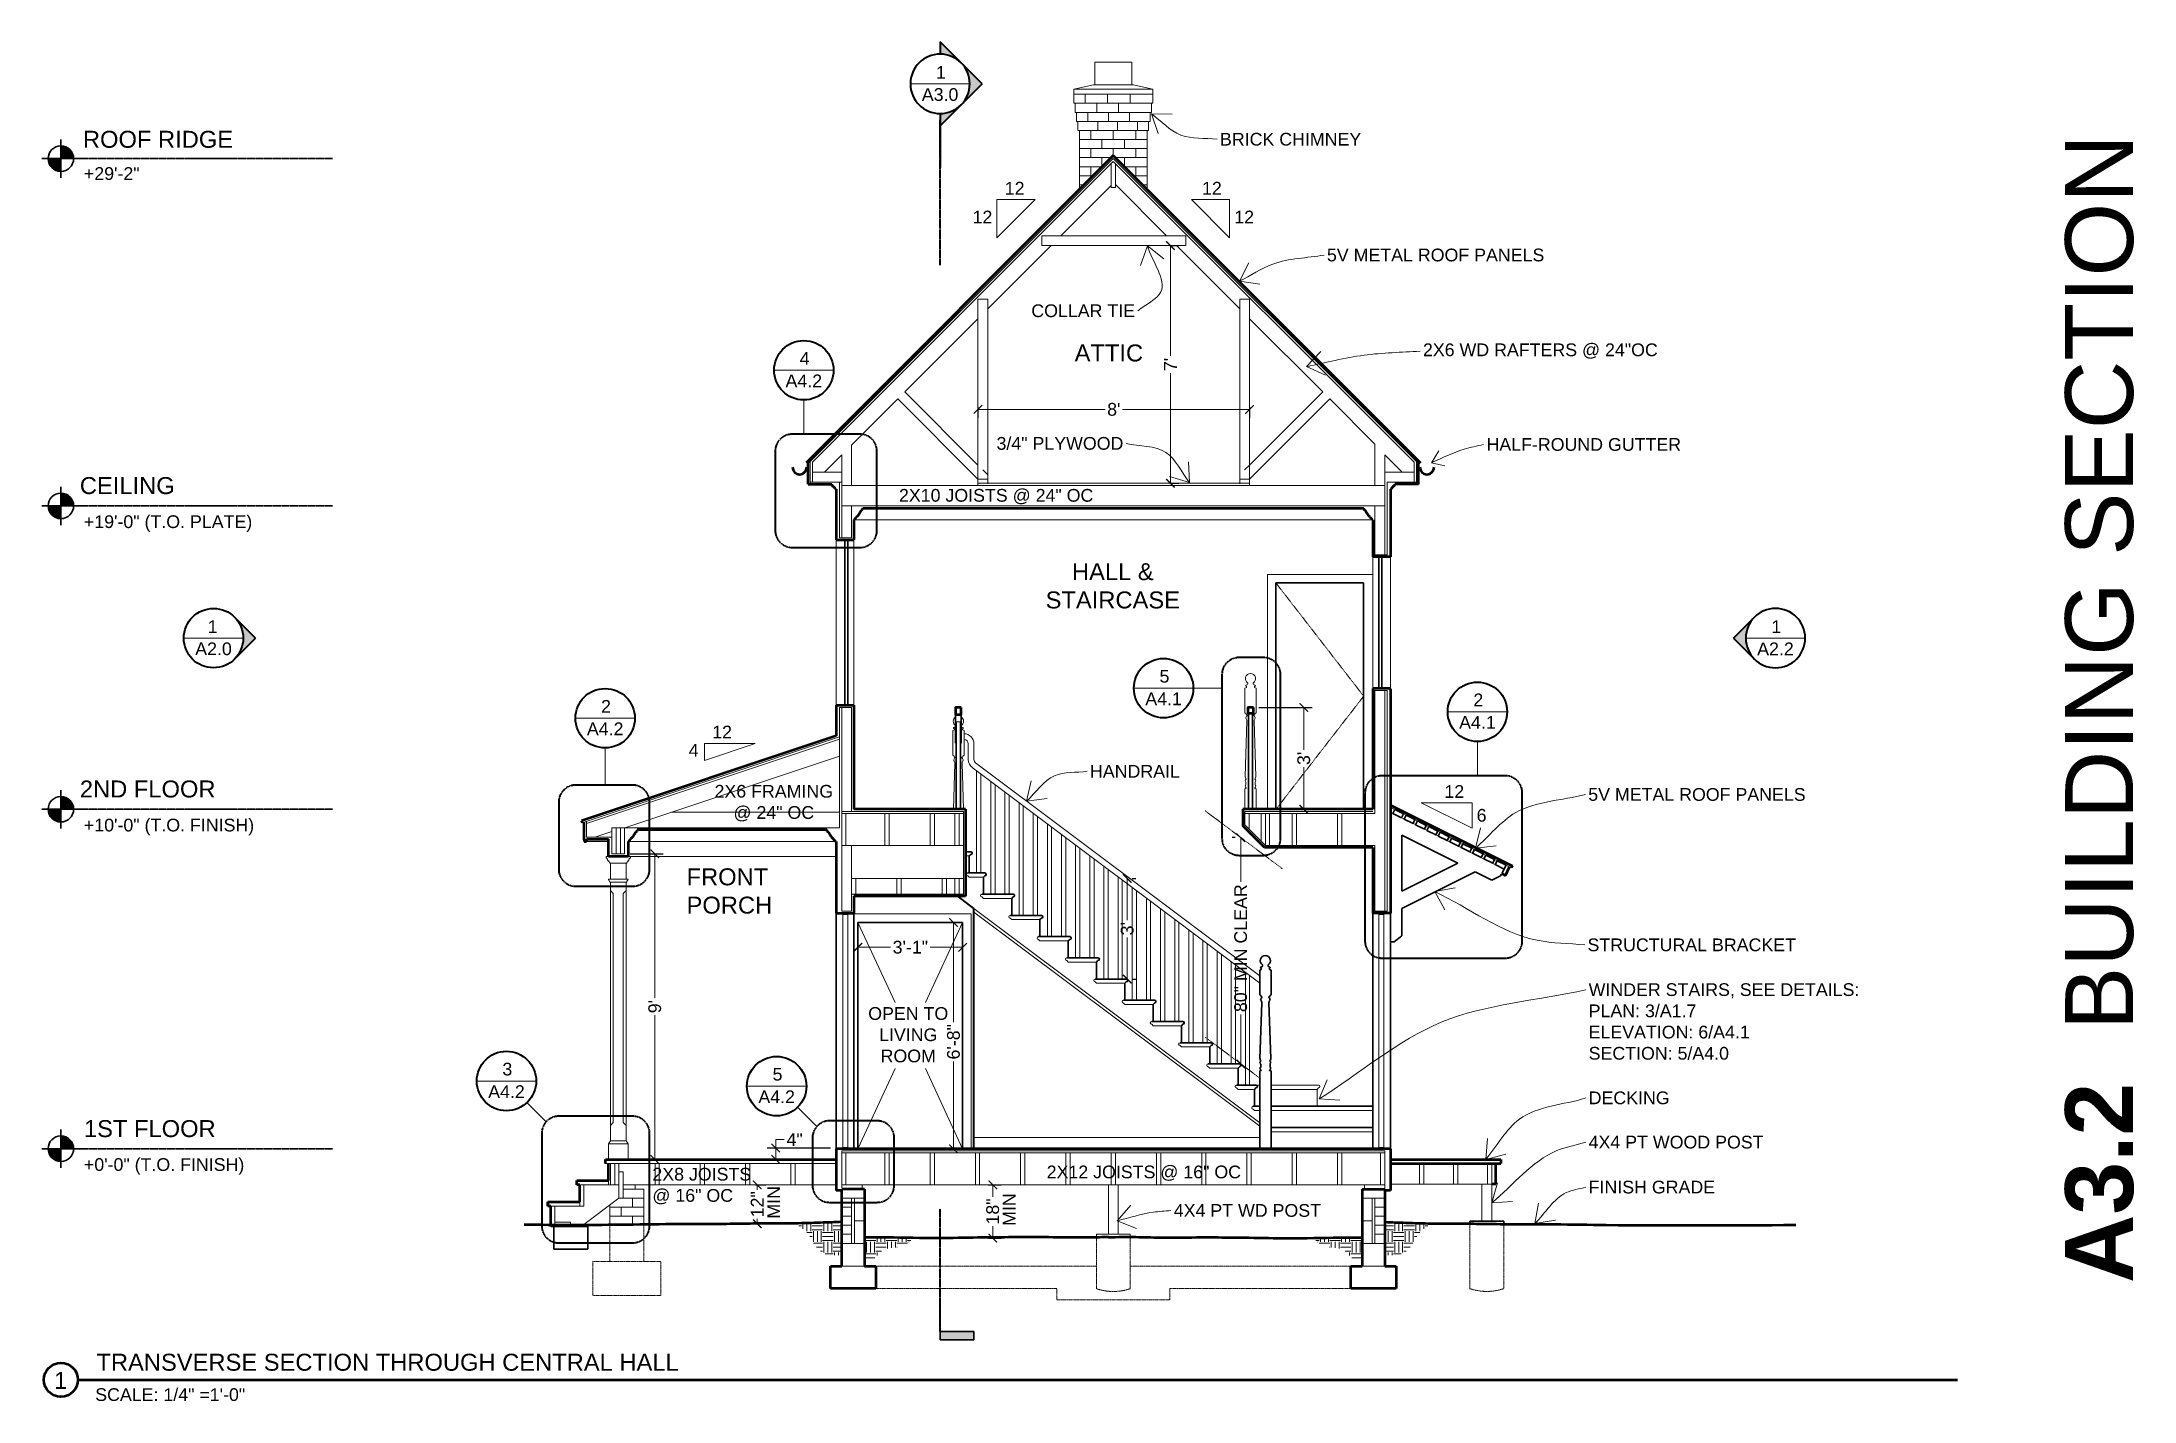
# Model space of a CAD drawing. Header units: inches. Extents: x -54 to 15382, y 469 to 41738.
# Drawn here: x 3317 to 4057, y 4282 to 4762 of the extents above; entities that cross this region are included whole.
import ezdxf

# ---------------------------------------------------------------- set-up
doc = ezdxf.new("R2010")
doc.units = ezdxf.units.IN
doc.header["$MEASUREMENT"] = 0
doc.linetypes.add('CENTER', pattern=[2, 1.25, -0.25, 0.25, -0.25])
doc.linetypes.add('DASHED2', pattern=[0.375, 0.25, -0.125])
doc.layers.get('0').update_dxf_attribs({"lineweight": 9})
for name, color, linetype, lineweight in [('1', 7, 'Continuous', 9), ('2', 7, 'Continuous', 18), ('3', 7, 'Continuous', 30), ('4', 7, 'Continuous', 40), ('5', 7, 'Continuous', 50), ('A-DIMSx', 7, 'Continuous', 9), ('A-LINK', 7, 'Continuous', 40), ('A-TEXTx', 7, 'Continuous', 18), ('TB-11x17', 7, 'Continuous', 50)]:
    doc.layers.add(name, color=color, linetype=linetype, lineweight=lineweight)
doc.styles.get("Standard").update_dxf_attribs({"font": 'arial.ttf'})
doc.dimstyles.get("Standard").update_dxf_attribs({"dimtxt": 3, "dimasz": 2, "dimexe": 0.03125, "dimexo": 0.0625, "dimgap": 0.03125, "dimtad": 0, "dimtoh": 1, "dimdec": 4, "dimlfac": 0.99985, "dimzin": 0, "dimdsep": 46, "dimlunit": 4, "dimtxsty": 'Standard', "dimblk": 'ARCHTICK', "dimblk1": 'ARCHTICK', "dimblk2": 'ARCHTICK', "dimcen": 0.09, "dimclrt": 256, "dimadec": 0, "dimazin": 0, "dimtfac": 1, "dimtdec": 4, "dimtofl": 0, "dimtmove": 0, "dimatfit": 3, "dimfxl": 1, "dimtolj": 1, "dimtzin": 0, "dimarcsym": 0})
pattern_1 = [(0, (12, 0), (3.75, 3.75), [3.75, -3.75]), (0, (12, 1.4062), (3.75, 3.75), [3.75, -3.75]), (0, (12, 2.8125), (3.75, 3.75), [3.75, -3.75]), (90, (12.4688, 3.2812), (-3.75, 3.75), [3.75, -3.75]), (90, (13.875, 3.2812), (-3.75, 3.75), [3.75, -3.75]), (90, (15.2812, 3.2812), (-3.75, 3.75), [3.75, -3.75])]
pattern_2 = [(180, (7380, 0), (-3.75, 3.75), [3.75, -3.75]), (180, (7380, 1.4062), (-3.75, 3.75), [3.75, -3.75]), (180, (7380, 2.8125), (-3.75, 3.75), [3.75, -3.75]), (90, (7379.5314, 3.2812), (3.75, 3.75), [3.75, -3.75]), (90, (7378.125, 3.2812), (3.75, 3.75), [3.75, -3.75]), (90, (7376.719, 3.2812), (3.75, 3.75), [3.75, -3.75])]

msp = doc.modelspace()

# ---------------------------------------------------------------- texts
at = {"ltscale": 0.5, "insert": (4044.664182, 4526.7534571), "char_height": 24, "attachment_point": 5, "rotation": 90}
msp.add_mtext('{\\fArial|b1|i0|c0|p34;A3.2 \\fArial|b0|i0|c1|p0; BUILDING SECTION}', dxfattribs=at)
at = {"ltscale": 0.1, "char_height": 6}
for s, insert, width, attachment_point in [('{TRANSVERSE SECTION THROUGH CENTRAL HALL}', (3336.5507615, 4292.6347461), 229.920407864, 7), ('{1}', (3323.8934344, 4289.3052195), 11.15057809, 5)]:
    msp.add_mtext(s, dxfattribs=dict(at, insert=insert, width=width, attachment_point=attachment_point))
at = {"layer": 'A-DIMSx', "ltscale": 0.1, "char_height": 4.5, "width": 73.076179956, "attachment_point": 1, "rotation": 90}
for insert in [(3573.6799043, 4346.4819708), (3656.9329694, 4343.9272771)]:
    msp.add_mtext('{MIN}', dxfattribs=dict(at, insert=insert))
at = {"layer": 'A-LINK', "ltscale": 0.1, "attachment_point": 5}
for s, insert, char_height, width in [('{1}', (3635.075326, 4751.6739104), 4.5, 9.771161836), ('{\\H0.75x;A3.0}', (3634.7694407, 4743.8205952), 6, 9.85131083), ('{4}', (3586.8987484, 4650.576133), 4.5, 9.771161836), ('{\\H0.75x;A4.2}', (3586.592863, 4642.6285158), 6, 9.85131083), ('{1}', (3377.6259555, 4555.7451548), 4.5, 9.771161836), ('{1}', (3930.3742014, 4555.7451548), 4.5, 9.771161836), ('{\\H0.75x;A2.0}', (3377.9318409, 4547.8918396), 6, 9.85131083), ('{\\H0.75x;A2.2}', (3930.0683161, 4547.8918396), 6, 9.85131083), ('{5}', (3714.0804301, 4538.1807666), 4.5, 9.771161836), ('{2}', (3516.681427, 4527.5716109), 4.5, 9.771161836), ('{\\H0.75x;A4.1}', (3713.7745448, 4530.2331495), 6, 9.85131083), ('{2}', (3825.0170279, 4529.8463242), 4.5, 9.771161836), ('{\\H0.75x;A4.2}', (3516.3755416, 4519.6239937), 6, 9.85131083), ('{\\H0.75x;A4.1}', (3824.7111425, 4521.8987071), 6, 9.85131083), ('{3}', (3481.8023228, 4399.323193), 4.5, 9.771161836), ('{\\H0.75x;A4.2}', (3481.4964374, 4391.3755758), 6, 9.85131083), ('{5}', (3577.3064057, 4397.5011152), 4.5, 9.771161836), ('{\\H0.75x;A4.2}', (3577.0005204, 4389.5534981), 6, 9.85131083)]:
    msp.add_mtext(s, dxfattribs=dict(at, insert=insert, char_height=char_height, width=width))
at = {"layer": 'A-TEXTx', "ltscale": 0.5}
for s, insert, char_height, width, attachment_point in [('{ROOF RIDGE }', (3331.7704219, 4731.0243845), 6, 81.256520484, 1), ('{+29\'-2"}', (3332.1251051, 4718.169605), 4.5, 81.256520484, 1), ('{\\fArial Unicode MS|b0|i0|c0|p0;12}', (3664.6314083, 4708.4876547), 4.5, 7.734539628, 9), ('{\\fArial Unicode MS|b0|i0|c0|p0;12}', (3727.3687487, 4708.4876547), 4.5, 7.734539628, 7), ('{\\fArial Unicode MS|b0|i0|c0|p0;12}', (3653.2399958, 4698.3041379), 4.5, 7.734539628, 9), ('{\\fArial Unicode MS|b0|i0|c0|p0;12}', (3738.7601612, 4698.3041379), 4.5, 7.734539628, 7), ('{ATTIC}', (3682.3312509, 4655.500884), 6, 73.076179956, 1), ('{CEILING  }', (3330.6764686, 4608.6136336), 6, 97.332351113, 1), ('{+19\'-0" (T.O. PLATE)}', (3332.1251051, 4595.1057185), 4.5, 81.256520484, 1), ('{HALL & STAIRCASE}', (3695.8254141, 4578.1896826), 6, 60.101907664, 2), ('{\\fArial Unicode MS|b0|i0|c0|p0;12}', (3561.1965668, 4516.2298391), 4.5, 7.734539628, 9), ('{\\fArial Unicode MS|b0|i0|c0|p0;4}', (3549.3949115, 4509.7855146), 4.5, 7.734539628, 9), ('{2ND FLOOR  }', (3330.6764686, 4501.3636336), 6, 97.332351113, 1), ('{\\fArial Unicode MS|b0|i0|c0|p0;12}', (3813.0417339, 4495.2200382), 4.5, 7.734539628, 7), ('{\\fArial Unicode MS|b0|i0|c0|p0;6}', (3824.4331464, 4486.7458664), 4.5, 7.734539628, 7), ('{+10\'-0" (T.O. FINISH)}', (3332.1251051, 4487.8557185), 4.5, 81.256520484, 1), ('{FRONT PORCH}', (3545.1508733, 4470.3109755), 6, 47.51527738, 1), ('{OPEN TO\\PLIVING ROOM}', (3623.5093557, 4411.4595045), 4.5, 35.191955687, 5), ('{1ST FLOOR }', (3332.1251051, 4381.3031499), 6, 94.776154357, 1), ('{+0\'-0" (T.O. FINISH)}', (3332.1251051, 4367.8557185), 4.5, 81.256520484, 1)]:
    msp.add_mtext(s, dxfattribs=dict(at, insert=insert, char_height=char_height, width=width, attachment_point=attachment_point))
at = {"layer": 'A-TEXTx', "ltscale": 0.25, "char_height": 4.5}
for s, insert, attachment_point in [('{BRICK CHIMNEY}', (3733.70175, 4728.0301619), 4), ('{5V METAL ROOF PANELS}', (3771.5176244, 4687.1009657), 4), ('{COLLAR TIE}', (3703.6927843, 4667.3920761), 6), ('{2X6 WD RAFTERS @ 24"OC}', (3805.4587499, 4653.1598402), 4), ('{3/4" PLYWOOD}', (3699.5659693, 4620.5073408), 6), ('{HALF-ROUND GUTTER}', (3827.913511, 4620.1229408), 4), ('{2X10 JOISTS @ 24" OC}', (3620.2353372, 4601.7170618), 4), ('{HANDRAIL }', (3687.7580898, 4504.6156735), 4), ('{2X6 FRAMING\\P@ 24" OC}', (3575.9933361, 4493.3510056), 5), ('{5V METAL ROOF PANELS}', (3863.886393, 4496.4015108), 4), ('{STRUCTURAL BRACKET }', (3863.6270054, 4443.2337017), 4), ('WINDER STAIRS, SEE DETAILS: \\PPLAN: 3/A1.7\\PELEVATION: 6/A4.1\\PSECTION: 5/A4.0', (3864.0288708, 4416.1496784), 4), ('{DECKING}', (3864.0288708, 4389.1490754), 4), ('{4X4 PT WOOD POST}', (3864.0288708, 4373.4983309), 4), ('{2X12 JOISTS @ 16" OC}', (3672.4486189, 4362.5373499), 4), ('{FINISH GRADE}', (3864.0288708, 4357.6031935), 4), ('{4X4 PT WD POST}', (3717.3808534, 4349.3434451), 4)]:
    msp.add_mtext(s, dxfattribs=dict(at, insert=insert, attachment_point=attachment_point))
at = {"layer": 'A-TEXTx', "ltscale": 0.25, "insert": (3533.0649696, 4357.9862306), "char_height": 4.5, "width": 71.334786235, "attachment_point": 4}
msp.add_mtext('{2X8 JOISTS\\P@ 16" OC}', dxfattribs=at)
at = {"layer": 'TB-11x17', "ltscale": 0.5, "insert": (3336.1184716, 4286.5227301), "char_height": 4.5, "width": 73.076179956, "attachment_point": 1}
msp.add_mtext('\\A1;SCALE: 1/4" =1\'-0"', dxfattribs=at)

# ---------------------------------------------------------------- blocks, each defined once
blk = doc.blocks.new('truss 1b')
at = {"layer": '1'}
for p, q in [((1920.52, 470.15), (1814.15, 363.78)), ((2026.89, 363.78), (1920.52, 470.15)), ((1919.77, 461.62), (1902.02, 443.87)), ((1921.27, 461.96), (1939.36, 443.87)), ((1898.52, 440.37), (1876.19, 418.04)), ((1942.86, 440.37), (1965.19, 418.04)), ((1872.69, 414.54), (1846.83, 388.68)), ((1872.69, 356.12), (1872.69, 414.54)), ((1876.19, 356.12), (1876.19, 418.04)), ((1965.19, 356.12), (1965.19, 418.04)), ((1968.69, 356.12), (1968.69, 414.54)), ((1968.69, 414.54), (1994.55, 388.68)), ((1844.36, 386.21), (1828.02, 369.87)), ((1997.02, 386.21), (2013.02, 370.21)), ((1828.02, 355.62), (1828.02, 369.87)), ((2013.02, 355.62), (2013.02, 370.21)), ((1814.15, 360.28), (1814.15, 363.79)), ((1824.52, 366.37), (1818.43, 360.28)), ((1824.52, 366.37), (1824.52, 360.28)), ((2016.52, 366.37), (2016.52, 356.78)), ((2016.52, 366.37), (2022.61, 360.28)), ((2026.89, 360.28), (2026.89, 363.79)), ((1818.43, 360.28), (1814.15, 360.28)), ((1814.15, 360.28), (1824.52, 360.28)), ((1823.77, 356.78), (1824.52, 356.78)), ((1824.52, 360.28), (1824.52, 356.78)), ((2016.52, 360.28), (2026.89, 360.28)), ((2016.52, 356.78), (2016.52, 348.37)), ((2022.61, 360.28), (2026.89, 360.28)), ((1824.52, 348.37), (2016.52, 348.37))]:
    blk.add_line(p, q, dxfattribs=at)
at = {"layer": '1', "ltscale": 0.25}
for p, q in [((1919.77, 460.9), (1919.77, 469.4)), ((1921.27, 460.9), (1921.27, 469.4)), ((1921.27, 460.9), (1919.77, 460.9)), ((1902.02, 443.87), (1895.24, 443.87)), ((1895.24, 443.87), (1895.24, 440.37)), ((1942.77, 443.87), (1902.02, 443.87)), ((1939.36, 443.87), (1946.14, 443.87)), ((1946.14, 443.87), (1946.14, 440.37)), ((1898.52, 440.37), (1895.24, 440.37)), ((1942.86, 440.37), (1898.52, 440.37)), ((1942.86, 440.37), (1946.14, 440.37)), ((1872.69, 414.54), (1872.69, 421.43)), ((1872.69, 421.43), (1876.19, 421.43)), ((1876.19, 418.04), (1876.19, 421.43)), ((1968.69, 421.43), (1965.19, 421.43)), ((1965.19, 418.04), (1965.19, 421.43)), ((1968.69, 414.54), (1968.69, 421.43)), ((1872.69, 357.87), (1844.36, 386.21)), ((1872.69, 362.82), (1846.83, 388.68)), ((1968.69, 362.82), (1994.55, 388.68)), ((1968.69, 357.87), (1997.02, 386.21)), ((1966.94, 361.07), (1968.69, 362.82)), ((2016.52, 355.62), (1824.52, 355.62)), ((1968.69, 356.37), (1872.69, 356.37)), ((1872.69, 356.37), (1872.69, 355.62)), ((1876.19, 359.32), (1874.44, 361.07)), ((1968.69, 355.62), (1968.69, 356.37))]:
    blk.add_line(p, q, dxfattribs=at)
for points in [[(1872.69, 356.37), (1872.69, 357.87), (1876.19, 357.87), (1876.19, 356.37), (1872.69, 356.37)], [(1965.19, 356.37), (1965.19, 357.87), (1968.69, 357.87), (1968.69, 356.37), (1965.19, 356.37)]]:
    blk.add_lwpolyline(points, dxfattribs=at)
blk = doc.blocks.new('Section Callout')
at = {"layer": 'A-LINK', "ltscale": 0.1}
h = blk.add_hatch(color=256, dxfattribs=at)
h.paths.add_polyline_path([(1891.06, 7392.5), (1883.64, 7385.08), (1891.06, 7377.65, -0.198912), (1887.98, 7385.08, -0.198912)])
h.paths.add_polyline_path([(1898.48, 7399.92), (1891.06, 7392.5, -0.198912), (1898.48, 7395.58)])
h.paths.add_polyline_path([(1891.06, 7377.65), (1898.48, 7370.23), (1898.48, 7374.58, -0.198912)])
for p, q in [((1883.64, 7385.08), (1898.48, 7399.92)), ((1898.48, 7399.92), (1898.48, 7395.58)), ((1883.64, 7385.08), (1898.48, 7370.23)), ((1898.48, 7374.58), (1898.48, 7370.23)), ((1898.48, 7370.23), (1898.48, 7355.49))]:
    blk.add_line(p, q, dxfattribs=at)
blk.add_circle((1898.48, 7385.08), 10.5, dxfattribs=at)
blk = doc.blocks.new('Section Tail 1a')
at = {"layer": 'A-LINK', "lineweight": 5, "ltscale": 0.1}
blk.add_hatch(color=256, dxfattribs=at).paths.add_polyline_path([(5.425, 3.094), (5.425, 3.156), (5.175, 3.156), (5.175, 3.094)])
at = {"layer": 'A-LINK', "linetype": 'Continuous', "lineweight": 30, "ltscale": 0.1}
for p, q in [((5.425, 3.156), (5.175, 3.156)), ((5.175, 3.094), (5.175, 3.156)), ((5.425, 3.094), (5.175, 3.094)), ((5.425, 2.906), (5.425, 3.156))]:
    blk.add_line(p, q, dxfattribs=at)
blk = doc.blocks.new('_ArchTick')
at = {"color": 0, "linetype": 'ByBlock', "lineweight": 0, "const_width": 0.15}
blk.add_lwpolyline([(-0.5, -0.5), (0.5, 0.5)], dxfattribs=at)
blk = doc.blocks.new('*D245')
at = {"layer": 'A-DIMSx', "color": 0, "lineweight": -2, "ltscale": 0.1}
for p, q in [((3525.25, 4475.43), (3536.92, 4475.43)), ((3533.29, 4367.43), (3536.92, 4367.43))]:
    blk.add_line(p, q, dxfattribs=at)
at = {"layer": 'A-DIMSx', "color": 0, "lineweight": 5, "ltscale": 0.1}
for p, q in [((3533.92, 4475.43), (3533.92, 4424.49)), ((3533.92, 4367.43), (3533.92, 4418.38))]:
    blk.add_line(p, q, dxfattribs=at)
at = {"layer": 'A-DIMSx', "color": 0, "lineweight": 5, "xscale": 3, "yscale": 3, "zscale": 3}
for p, rotation in [((3533.92, 4475.43), 90), ((3533.92, 4367.43), 270)]:
    blk.add_blockref('_ArchTick', p, dxfattribs=dict(at, rotation=rotation))
at = {"layer": 'A-DIMSx', "ltscale": 0.25, "insert": (3533.92, 4421.43), "char_height": 4.5, "attachment_point": 5, "rotation": 90}
blk.add_mtext("\\A1;9'", dxfattribs=at)
blk = doc.blocks.new('*D246')
at = {"layer": 'A-DIMSx', "color": 0, "lineweight": -2, "ltscale": 0.1}
for p, q in [((3739.06, 4481.17), (3738.04, 4481.17)), ((3739.08, 4401.18), (3738.04, 4401.18))]:
    blk.add_line(p, q, dxfattribs=at)
at = {"layer": 'A-DIMSx', "color": 0, "lineweight": 5, "ltscale": 0.1}
for p, q in [((3741.04, 4481.17), (3741.04, 4465.52)), ((3741.04, 4401.18), (3741.04, 4418.65))]:
    blk.add_line(p, q, dxfattribs=at)
at = {"layer": 'A-DIMSx', "color": 0, "lineweight": 5, "xscale": 3, "yscale": 3, "zscale": 3}
for p, rotation in [((3741.04, 4481.17), 90), ((3741.04, 4401.18), 270)]:
    blk.add_blockref('_ArchTick', p, dxfattribs=dict(at, rotation=rotation))
at = {"layer": 'A-DIMSx', "ltscale": 0.25, "insert": (3741.04, 4442.09), "char_height": 4.5, "attachment_point": 5, "rotation": 90}
blk.add_mtext('\\A1;80" MIN CLEAR', dxfattribs=at)
blk = doc.blocks.new('Newel Post 1')
for p, q in [((572.02, 3270.02), (571.57, 3269.79)), ((571.57, 3262.75), (571.57, 3269.79)), ((572.02, 3270.35), (571.96, 3270.35)), ((572.02, 3270.02), (572.02, 3270.35)), ((574.35, 3270.02), (574.35, 3270.35)), ((574.35, 3270.35), (574.41, 3270.35)), ((574.35, 3270.02), (574.8, 3269.79)), ((574.8, 3262.75), (574.8, 3269.79)), ((571.57, 3262.75), (571.85, 3262.59)), ((572.16, 3260.47), (571.65, 3244.58)), ((572.2, 3262.2), (572.2, 3262)), ((574.17, 3262.2), (574.17, 3262)), ((574.21, 3260.47), (574.72, 3244.58)), ((574.8, 3262.75), (574.52, 3262.59)), ((571.85, 3243.01), (571.85, 3242.22)), ((574.52, 3243.01), (574.52, 3242.22)), ((571.96, 3241.16), (571.57, 3241.08)), ((571.57, 3241.08), (571.57, 3235.25)), ((571.96, 3241.31), (571.96, 3241.16)), ((574.41, 3241.31), (574.41, 3241.16)), ((574.41, 3241.16), (574.8, 3241.08)), ((574.8, 3241.08), (574.8, 3235.25))]:
    blk.add_line(p, q)
for centre, radius, start, end in [((573.19, 3272.51), 1.46, 300.76836, 239.19005), ((571.75, 3271.32), 0.687, 287.95254, 354.72784), ((574.62, 3271.32), 0.687, 185.27216, 252.04746), ((571.97, 3270.51), 0.157, 90.17095, 270.17095), ((574.41, 3270.51), 0.157, 269.82905, 89.82905), ((572.24, 3262.59), 0.391, 179.38572, 264.58871), ((572.83, 3261.25), 0.986, 129.79781, 181.7467), ((571.01, 3260.42), 1.16, 2.82279, 43.5169), ((574.13, 3262.59), 0.391, 275.41129, 0.61428), ((573.54, 3261.25), 0.986, 358.2533, 50.20219), ((575.36, 3260.42), 1.16, 136.4831, 177.17721), ((572.56, 3244.6), 0.908, 175.29895, 229.24694), ((572.34, 3243.33), 0.693, 123.18268, 180.86765), ((571.44, 3242.98), 0.403, 4.47723, 59.19499), ((571.38, 3242.29), 0.472, 305.06248, 351.2653), ((572.31, 3241.88), 0.661, 177.5834, 238.36627), ((573.81, 3244.6), 0.908, 310.75306, 4.70105), ((574.03, 3243.33), 0.693, 359.13235, 56.81732), ((574.06, 3241.88), 0.661, 301.63373, 2.4166), ((574.93, 3242.98), 0.403, 120.80501, 175.52277), ((574.99, 3242.29), 0.472, 188.7347, 234.93752)]:
    blk.add_arc(centre, radius, start, end)
blk = doc.blocks.new('*D248')
at = {"layer": 'A-DIMSx', "color": 0, "lineweight": -2, "ltscale": 0.1}
for p, q in [((3641.16, 4451.18), (3636.51, 4451.18)), ((3644.25, 4371.18), (3636.51, 4371.18))]:
    blk.add_line(p, q, dxfattribs=at)
at = {"layer": 'A-DIMSx', "color": 0, "lineweight": 5, "ltscale": 0.1}
for p, q in [((3639.51, 4451.18), (3639.51, 4415.99)), ((3639.51, 4371.18), (3639.51, 4402))]:
    blk.add_line(p, q, dxfattribs=at)
at = {"layer": 'A-DIMSx', "color": 0, "lineweight": 5, "xscale": 3, "yscale": 3, "zscale": 3}
for p, rotation in [((3639.51, 4451.18), 90), ((3639.51, 4371.18), 270)]:
    blk.add_blockref('_ArchTick', p, dxfattribs=dict(at, rotation=rotation))
at = {"layer": 'A-DIMSx', "ltscale": 0.25, "insert": (3639.51, 4409), "char_height": 4.5, "attachment_point": 5, "rotation": 90}
blk.add_mtext('\\A1;6\'-8"', dxfattribs=at)
blk = doc.blocks.new('Elevation Callout - 1')
at = {"layer": 'A-LINK', "ltscale": 0.1}
blk.add_hatch(color=256, dxfattribs=at).paths.add_polyline_path([(2031.59, 7377.65), (2039.01, 7370.23), (2046.43, 7377.65, -0.198912), (2039.01, 7374.58, -0.198912)])
for q in [(2031.59, 7377.65), (2046.43, 7377.65)]:
    blk.add_line((2039.01, 7370.23), q, dxfattribs=at)
blk.add_circle((2039.01, 7385.08), 10.5, dxfattribs=at)
blk = doc.blocks.new('CROWN small azek')
at = {"layer": '2', "linetype": 'Continuous'}
for p, q in [((3477.23, 4469.99), (3477.47, 4469.99)), ((3477.84, 4470.49), (3477.84, 4470.75)), ((3478.77, 4471.7), (3478.77, 4472.27))]:
    blk.add_line(p, q, dxfattribs=at)
for points, knots in [([(3477.47, 4469.99), (3477.48, 4470.04), (3477.49, 4470.12), (3477.53, 4470.21), (3477.57, 4470.28), (3477.63, 4470.36), (3477.71, 4470.42), (3477.78, 4470.46), (3477.84, 4470.49)], [0.002479, 0.002479, 0.002479, 0.002479, 0.1892867, 0.3469333, 0.4813355, 0.6000559, 0.7825047, 0.9879342, 0.9879342, 0.9879342, 0.9879342]), ([(3477.84, 4470.75), (3477.91, 4470.76), (3477.98, 4470.77), (3478.08, 4470.81), (3478.16, 4470.9), (3478.2, 4471), (3478.24, 4471.11), (3478.28, 4471.22), (3478.31, 4471.33), (3478.36, 4471.43), (3478.4, 4471.54), (3478.47, 4471.62), (3478.55, 4471.67), (3478.65, 4471.7), (3478.71, 4471.7), (3478.77, 4471.7)], [0.0155755, 0.0155755, 0.0155755, 0.0155755, 0.0913028, 0.1674337, 0.240804, 0.3221473, 0.4016041, 0.479934, 0.5587836, 0.63986, 0.7243935, 0.7885425, 0.8553172, 0.923465, 0.9867831, 0.9867831, 0.9867831, 0.9867831])]:
    blk.add_open_spline(points, degree=3, knots=knots, dxfattribs=at)
blk = doc.blocks.new('Column 01')
at = {"layer": '1', "ltscale": 0.25}
for p, q in [((4502.26, 4335.99), (4493.68, 4335.99)), ((4500.72, 4333.71), (4495.22, 4333.71)), ((4500.72, 4327.99), (4495.22, 4327.99)), ((4500.72, 4326.99), (4495.22, 4326.99)), ((4496.22, 4322.99), (4496.22, 4241.96)), ((4499.72, 4322.99), (4499.72, 4241.96)), ((4496.22, 4241.96), (4495.22, 4240.96)), ((4499.72, 4241.96), (4500.72, 4240.96)), ((4494.47, 4234.46), (4501.47, 4234.46)), ((4495.22, 4235.46), (4500.72, 4235.46))]:
    blk.add_line(p, q, dxfattribs=at)
at = {"layer": '1', "lineweight": 5, "ltscale": 0.25}
for p, q in [((4496.22, 4322.99), (4495.22, 4323.99)), ((4500.72, 4323.99), (4499.72, 4322.99))]:
    blk.add_line(p, q, dxfattribs=at)
at = {"layer": '2', "ltscale": 0.25}
for p, q in [((4495.22, 4327.99), (4494.47, 4327.99)), ((4494.97, 4326.99), (4495.22, 4326.99)), ((4500.72, 4327.99), (4501.47, 4327.99)), ((4500.97, 4326.99), (4500.72, 4326.99))]:
    blk.add_line(p, q, dxfattribs=at)
at = {"layer": '2'}
for p, q in [((4495.22, 4333.71), (4495.22, 4327.99)), ((4495.22, 4326.99), (4495.22, 4235.46)), ((4500.72, 4333.71), (4500.72, 4327.99)), ((4500.72, 4326.99), (4500.72, 4235.46)), ((4494.47, 4234.46), (4495.22, 4235.46)), ((4494.47, 4234.46), (4494.47, 4228.96)), ((4500.72, 4235.46), (4501.47, 4234.46)), ((4501.47, 4234.46), (4501.47, 4228.96))]:
    blk.add_line(p, q, dxfattribs=at)
at = {"layer": '2', "ltscale": 0.25}
for centre, start, end in [((4495.08, 4327.98), 179.17017, 233.95993), ((4494.36, 4327), 359.17017, 53.95993), ((4501.58, 4327), 126.04007, 180.82983), ((4500.86, 4327.98), 306.04007, 0.82983)]:
    blk.add_arc(centre, 0.607, start, end, dxfattribs=at)
at = {"layer": '3', "ltscale": 0.25, "xscale": -1}
blk.add_blockref('CROWN small azek', (7972.45, -136.28), dxfattribs=at)
at = {"layer": '3', "ltscale": 0.25}
blk.add_blockref('CROWN small azek', (1023.49, -136.28), dxfattribs=at)
blk = doc.blocks.new('*D375')
at = {"layer": 'A-DIMSx', "color": 0, "lineweight": -2, "ltscale": 0.1}
for p, q in [((3747.5, 4527.18), (3766.33, 4527.18)), ((3747.25, 4491.18), (3766.33, 4491.18))]:
    blk.add_line(p, q, dxfattribs=at)
at = {"layer": 'A-DIMSx', "color": 0, "lineweight": 5, "ltscale": 0.1}
for p, q in [((3763.33, 4527.18), (3763.33, 4512.25)), ((3763.33, 4491.18), (3763.33, 4506.12))]:
    blk.add_line(p, q, dxfattribs=at)
at = {"layer": 'A-DIMSx', "color": 0, "lineweight": 5, "xscale": 3, "yscale": 3, "zscale": 3}
for p, rotation in [((3763.33, 4527.18), 90), ((3763.33, 4491.18), 270)]:
    blk.add_blockref('_ArchTick', p, dxfattribs=dict(at, rotation=rotation))
at = {"layer": 'A-DIMSx', "ltscale": 0.25, "insert": (3763.33, 4509.18), "char_height": 4.5, "attachment_point": 5, "rotation": 90}
blk.add_mtext("\\A1;3'", dxfattribs=at)
blk = doc.blocks.new('*D376')
at = {"layer": 'A-DIMSx', "color": 0, "lineweight": -2, "ltscale": 0.1}
for p, q in [((3651.77, 4358.43), (3656.38, 4358.43)), ((3651.9, 4339.58), (3656.38, 4339.58))]:
    blk.add_line(p, q, dxfattribs=at)
at = {"layer": 'A-DIMSx', "color": 0, "lineweight": 5, "ltscale": 0.1}
for p, q in [((3653.38, 4358.43), (3653.38, 4354.15)), ((3653.38, 4339.58), (3653.38, 4343.87))]:
    blk.add_line(p, q, dxfattribs=at)
at = {"layer": 'A-DIMSx', "color": 0, "lineweight": 5, "xscale": 3, "yscale": 3, "zscale": 3}
for p, rotation in [((3653.38, 4358.43), 90), ((3653.38, 4339.58), 270)]:
    blk.add_blockref('_ArchTick', p, dxfattribs=dict(at, rotation=rotation))
at = {"layer": 'A-DIMSx', "ltscale": 0.25, "insert": (3653.38, 4349.01), "char_height": 4.5, "attachment_point": 5, "rotation": 90}
blk.add_mtext('\\A1;18"', dxfattribs=at)
blk = doc.blocks.new('*D377')
at = {"layer": 'A-DIMSx', "color": 0, "lineweight": -2, "ltscale": 0.1}
for p, q in [((3569.5, 4358.43), (3573.12, 4358.43)), ((3569.78, 4344.69), (3573.12, 4344.69))]:
    blk.add_line(p, q, dxfattribs=at)
at = {"layer": 'A-DIMSx', "color": 0, "lineweight": 5, "ltscale": 0.1}
for p, q in [((3570.12, 4358.43), (3570.12, 4356.7)), ((3570.12, 4344.69), (3570.12, 4346.43))]:
    blk.add_line(p, q, dxfattribs=at)
at = {"layer": 'A-DIMSx', "color": 0, "lineweight": 5, "xscale": 3, "yscale": 3, "zscale": 3}
for p, rotation in [((3570.12, 4358.43), 90), ((3570.12, 4344.69), 270)]:
    blk.add_blockref('_ArchTick', p, dxfattribs=dict(at, rotation=rotation))
at = {"layer": 'A-DIMSx', "ltscale": 0.25, "insert": (3570.12, 4351.56), "char_height": 4.5, "attachment_point": 5, "rotation": 90}
blk.add_mtext('\\A1;12"', dxfattribs=at)
blk = doc.blocks.new('*D378')
at = {"layer": 'A-DIMSx', "color": 0, "lineweight": 5, "ltscale": 0.1}
for p, q in [((3700.91, 4466.75), (3700.91, 4452.04)), ((3700.91, 4431.18), (3700.91, 4445.9))]:
    blk.add_line(p, q, dxfattribs=at)
at = {"layer": 'A-DIMSx', "color": 0, "lineweight": -2, "ltscale": 0.1}
for p, q in [((3702.7, 4466.75), (3703.91, 4466.75)), ((3702.58, 4431.18), (3703.91, 4431.18))]:
    blk.add_line(p, q, dxfattribs=at)
at = {"layer": 'A-DIMSx', "color": 0, "lineweight": 5, "xscale": 3, "yscale": 3, "zscale": 3}
for p, rotation in [((3700.91, 4466.75), 90), ((3700.91, 4431.18), 270)]:
    blk.add_blockref('_ArchTick', p, dxfattribs=dict(at, rotation=rotation))
at = {"layer": 'A-DIMSx', "ltscale": 0.25, "insert": (3700.91, 4448.97), "char_height": 4.5, "attachment_point": 5, "rotation": 90}
blk.add_mtext("\\A1;3'", dxfattribs=at)
blk = doc.blocks.new('*D379')
at = {"layer": 'A-DIMSx', "color": 0, "lineweight": -2, "ltscale": 0.1}
blk.add_line((3596, 4371.43), (3573.67, 4371.43), dxfattribs=at)
at = {"layer": 'A-DIMSx', "color": 0, "lineweight": 5, "ltscale": 0.1}
for p, q in [((3579.67, 4374.43), (3576.67, 4374.43)), ((3576.67, 4374.43), (3576.67, 4371.43)), ((3576.67, 4371.43), (3576.67, 4367.43))]:
    blk.add_line(p, q, dxfattribs=at)
at = {"layer": 'A-DIMSx', "color": 0, "lineweight": 5, "xscale": 3, "yscale": 3, "zscale": 3}
for p, rotation in [((3576.67, 4371.43), 90), ((3576.67, 4367.43), 270)]:
    blk.add_blockref('_ArchTick', p, dxfattribs=dict(at, rotation=rotation))
at = {"layer": 'A-DIMSx', "ltscale": 0.25, "insert": (3583.35, 4374.43), "char_height": 4.5, "attachment_point": 5}
blk.add_mtext('\\A1;4"', dxfattribs=at)
blk = doc.blocks.new('*D512')
at = {"layer": 'A-DIMSx', "color": 0, "lineweight": -2, "ltscale": 0.1}
for p, q in [((3648.17, 4633.39), (3648.17, 4629.54)), ((3744.17, 4633.39), (3744.17, 4629.54))]:
    blk.add_line(p, q, dxfattribs=at)
at = {"layer": 'A-DIMSx', "color": 0, "lineweight": 5, "ltscale": 0.1}
for p, q in [((3648.17, 4632.54), (3693.11, 4632.54)), ((3744.17, 4632.54), (3699.23, 4632.54))]:
    blk.add_line(p, q, dxfattribs=at)
at = {"layer": 'A-DIMSx', "color": 0, "lineweight": 5, "xscale": 3, "yscale": 3, "zscale": 3, "rotation": 180}
blk.add_blockref('_ArchTick', (3648.17, 4632.54), dxfattribs=at)
at = {"layer": 'A-DIMSx', "color": 0, "lineweight": 5, "xscale": 3, "yscale": 3, "zscale": 3}
blk.add_blockref('_ArchTick', (3744.17, 4632.54), dxfattribs=at)
at = {"layer": 'A-DIMSx', "ltscale": 0.25, "insert": (3696.17, 4632.54), "char_height": 4.5, "attachment_point": 5}
blk.add_mtext("\\A1;8'", dxfattribs=at)
blk = doc.blocks.new('*D513')
at = {"layer": 'A-DIMSx', "color": 0, "lineweight": -2, "ltscale": 0.1}
for p, q in [((3715.97, 4690.43), (3719.21, 4690.43)), ((3715.97, 4606.43), (3719.21, 4606.43))]:
    blk.add_line(p, q, dxfattribs=at)
at = {"layer": 'A-DIMSx', "color": 0, "lineweight": 5, "ltscale": 0.1}
for p, q in [((3716.21, 4690.43), (3716.21, 4651.49)), ((3716.21, 4606.43), (3716.21, 4645.38))]:
    blk.add_line(p, q, dxfattribs=at)
at = {"layer": 'A-DIMSx', "color": 0, "lineweight": 5, "xscale": 3, "yscale": 3, "zscale": 3}
for p, rotation in [((3716.21, 4690.43), 90), ((3716.21, 4606.43), 270)]:
    blk.add_blockref('_ArchTick', p, dxfattribs=dict(at, rotation=rotation))
at = {"layer": 'A-DIMSx', "ltscale": 0.25, "insert": (3716.21, 4648.43), "char_height": 4.5, "attachment_point": 5, "rotation": 90}
blk.add_mtext("\\A1;7'", dxfattribs=at)
blk = doc.blocks.new('Point')
at = {"lineweight": 0, "ltscale": 0.1}
h = blk.add_hatch(color=256, dxfattribs=at)
h.dxf.hatch_style = 1
h.paths.add_polyline_path([(-3.29, 4.165, 0.414214), (-3.353, 4.103), (-3.29, 4.103)])
h.paths.add_polyline_path([(-3.29, 4.103), (-3.29, 4.04, 0.414214), (-3.228, 4.103)])
at = {"layer": '3', "ltscale": 0.1}
for q in [(-3.29, 4.197), (-3.384, 4.103), (-3.197, 4.103), (-3.29, 4.009)]:
    blk.add_line((-3.29, 4.103), q, dxfattribs=at)
blk.add_circle((-3.29, 4.103), 0.0625, dxfattribs=at)
blk = doc.blocks.new('*D514')
at = {"layer": 'A-DIMSx', "color": 0, "lineweight": -2, "ltscale": 0.1}
for p, q in [((3605.75, 4449.18), (3605.75, 4439.42)), ((3642.75, 4449.18), (3642.75, 4439.42))]:
    blk.add_line(p, q, dxfattribs=at)
at = {"layer": 'A-DIMSx', "color": 0, "lineweight": 5, "ltscale": 0.1}
for p, q in [((3605.75, 4442.42), (3617.26, 4442.42)), ((3642.75, 4442.42), (3631.24, 4442.42))]:
    blk.add_line(p, q, dxfattribs=at)
at = {"layer": 'A-DIMSx', "color": 0, "lineweight": 5, "xscale": 3, "yscale": 3, "zscale": 3, "rotation": 180}
blk.add_blockref('_ArchTick', (3605.75, 4442.42), dxfattribs=at)
at = {"layer": 'A-DIMSx', "color": 0, "lineweight": 5, "xscale": 3, "yscale": 3, "zscale": 3}
blk.add_blockref('_ArchTick', (3642.75, 4442.42), dxfattribs=at)
at = {"layer": 'A-DIMSx', "ltscale": 0.25, "insert": (3624.25, 4442.42), "char_height": 4.5, "attachment_point": 5}
blk.add_mtext('\\A1;3\'-1"', dxfattribs=at)
blk = doc.blocks.new('Detail Callout')
at = {"layer": '2', "ltscale": 0.1}
blk.add_line((240.24, 5822.29), (219.24, 5822.29), dxfattribs=at)
at = {"layer": 'A-LINK', "ltscale": 0.1}
blk.add_circle((229.74, 5822.29), 10.5, dxfattribs=at)

# ---------------------------------------------------------------- dimensions: what is measured, and where the dimension line sits
at = {"layer": 'A-DIMSx', "ltscale": 0.1}
for base, p1, p2, picture, middle in [((3716.209111, 4606.4343083), (3713.9651575, 4690.4343083), (3713.9651575, 4606.4343083), '*D513', (3716.209111, 4648.4343083)), ((3763.3348084, 4491.1843083), (3745.5000609, 4527.1843083), (3745.2500609, 4491.1843083), '*D375', (3763.3348084, 4509.1843083)), ((3533.9247056, 4475.4343083), (3531.2934161, 4367.4343083), (3523.2500785, 4475.4343083), '*D245', (3533.9247056, 4421.4343083))]:
    dim = msp.add_linear_dim(base=base, p1=p1, p2=p2, angle=90, dimstyle='Standard', override={"dimtxt": 4.5, "dimasz": 3, "dimexe": 3, "dimexo": 2, "dimgap": 1, "dimlfac": -47.9928, "dimlwd": 5}, dxfattribs=at)
    dim.commit()
    dim.dimension.update_dxf_attribs({"geometry": picture, "text_midpoint": middle})
for base, p1, p2, picture, middle in [((3648.1683436, 4632.539524), (3744.1683436, 4635.3934409), (3648.1683436, 4635.3934409), '*D512', (3696.1683436, 4632.539524)), ((3642.7500785, 4442.4196409), (3605.7500785, 4451.1843083), (3642.7500785, 4451.1843083), '*D514', (3624.2500785, 4442.4196409))]:
    dim = msp.add_linear_dim(base=base, p1=p1, p2=p2, dimstyle='Standard', override={"dimtxt": 4.5, "dimasz": 3, "dimexe": 3, "dimexo": 2, "dimgap": 1, "dimlfac": -47.9928, "dimlwd": 5}, dxfattribs=at)
    dim.commit()
    dim.dimension.update_dxf_attribs({"geometry": picture, "text_midpoint": middle})
for base, p1, p2, text, picture, middle in [((3741.0394423, 4481.1737515), (3741.0806477, 4401.1843083), (3741.0629234, 4481.1737515), '80" MIN CLEAR', '*D246', (3741.0394423, 4442.0857628)), ((3570.1232144, 4344.6915926), (3567.5000785, 4358.4343083), (3567.77689, 4344.6915926), '12"', '*D377', (3570.1232144, 4351.5629505))]:
    dim = msp.add_linear_dim(base=base, p1=p1, p2=p2, angle=90, text=text, dimstyle='Standard', override={"dimtxt": 4.5, "dimasz": 3, "dimexe": 3, "dimexo": 2, "dimgap": 1, "dimlfac": -47.9928, "dimpost": 'M\\P<>', "dimlwd": 5}, dxfattribs=at)
    dim.commit()
    dim.dimension.update_dxf_attribs({"geometry": picture, "text_midpoint": middle, "dimtype": 160})
for base, p1, p2, text, picture, middle in [((3700.9099745, 4466.7541894), (3700.5806477, 4431.1843083), (3700.7023688, 4466.7541894), "3'", '*D378', (3700.9099745, 4448.9692489)), ((3653.3762794, 4339.5822053), (3649.7744696, 4358.4343083), (3649.9022412, 4339.5822053), '18"', '*D376', (3653.3762794, 4349.0082568))]:
    dim = msp.add_linear_dim(base=base, p1=p1, p2=p2, angle=90, text=text, dimstyle='Standard', override={"dimtxt": 4.5, "dimasz": 3, "dimexe": 3, "dimexo": 2, "dimgap": 1, "dimlfac": -47.9928, "dimpost": 'M\\P<>', "dimlwd": 5}, dxfattribs=at)
    dim.commit()
    dim.dimension.update_dxf_attribs({"geometry": picture, "text_midpoint": middle})
for base, p1, p2, picture, middle in [((3639.513506, 4451.1843083), (3646.2500785, 4371.1843083), (3643.1554101, 4451.1843083), '*D248', (3639.513506, 4408.9975399)), ((3576.6712213, 4367.4343083), (3598.0000785, 4371.4343083), (3597.7500806, 4367.4343083), '*D379', (3583.3478925, 4374.4343083))]:
    dim = msp.add_linear_dim(base=base, p1=p1, p2=p2, angle=90, dimstyle='Standard', override={"dimtxt": 4.5, "dimasz": 3, "dimexe": 3, "dimexo": 2, "dimgap": 1, "dimlfac": -47.9928, "dimlwd": 5}, dxfattribs=at)
    dim.commit()
    dim.dimension.update_dxf_attribs({"geometry": picture, "text_midpoint": middle, "dimtype": 160})

# ---------------------------------------------------------------- hatches: boundary and pattern name
at = {"layer": '1', "ltscale": 0.25}
h = msp.add_hatch(dxfattribs=at)
h.set_pattern_fill('EARTH', color=256, scale=15, style=0)
h.set_pattern_definition(pattern_1)
edge = h.paths.add_edge_path()
edge.add_line((3600.0000785, 4333.6533881), (3600.0000785, 4345.2958354))
edge.add_spline(control_points=[(3600.0000785, 4345.2958354), (3597.5160298, 4345.2046815), (3592.0283925, 4345.0033088), (3586.475925, 4344.8168524), (3583.4074849, 4344.7835789), (3583.3443854, 4344.7829232)], knot_values=[0, 0, 0, 0, 7.4573924002, 16.4745021806, 16.6638223602, 16.6638223602, 16.6638223602, 16.6638223602], degree=3, periodic=0)
edge.add_spline(control_points=[(3583.3443856, 4344.7829239), (3585.1284935, 4343.7846202), (3588.3114011, 4341.6262771), (3590.3079879, 4336.7577423), (3594.4661185, 4333.2797374), (3597.8911512, 4333.5109942), (3600.0000785, 4333.6533881)], knot_values=[-21.3338834232, -21.3338834232, -21.3338834232, -21.3338834232, -15.3758070834, -9.8386028234, -6.0580143811, 0, 0, 0, 0], degree=3, periodic=0)
h = msp.add_hatch(dxfattribs=at)
h.set_pattern_fill('EARTH', color=256, scale=15, angle=180, style=0)
h.set_pattern_definition(pattern_2)
edge = h.paths.add_edge_path()
edge.add_line((3792.0000785, 4333.6533881), (3792.0000785, 4345.2958354))
edge.add_spline(control_points=[(3792.0000785, 4345.2958354), (3794.4841271, 4345.2046815), (3799.9717644, 4345.0033088), (3805.5242319, 4344.8168524), (3808.5926721, 4344.7835789), (3808.6557715, 4344.7829232)], knot_values=[0, 0, 0, 0, 7.4573924002, 16.4745021806, 16.6638223602, 16.6638223602, 16.6638223602, 16.6638223602], degree=3, periodic=0)
edge.add_spline(control_points=[(3808.6557713, 4344.7829239), (3806.8716634, 4343.7846202), (3803.6887558, 4341.6262771), (3801.692169, 4336.7577423), (3797.5340385, 4333.2797374), (3794.1090057, 4333.5109942), (3792.0000785, 4333.6533881)], knot_values=[-21.3338834232, -21.3338834232, -21.3338834232, -21.3338834232, -15.3758070834, -9.8386028234, -6.0580143811, 0, 0, 0, 0], degree=3, periodic=0)
h = msp.add_hatch(dxfattribs=at)
h.set_pattern_fill('EARTH', color=256, scale=15, style=0)
h.set_pattern_definition(pattern_1)
edge = h.paths.add_edge_path()
edge.add_spline(control_points=[(3608.0000785, 4331.3617046), (3609.1262909, 4331.4086564), (3611.4981518, 4331.7173639), (3614.3604054, 4336.8377702), (3621.2111971, 4335.6288466), (3624.2798638, 4338.525879), (3625.2067251, 4339.6527651)], knot_values=[0.9278892518, 0.9278892518, 0.9278892518, 0.9278892518, 4.1195315284, 7.9615525031, 16.473444755, 20.7152559131, 20.7152559131, 20.7152559131, 20.7152559131], degree=3, periodic=0)
edge.add_spline(control_points=[(3625.206725, 4339.6527648), (3622.1379142, 4339.7002222), (3616.4024656, 4339.8028073), (3610.6667634, 4339.7839934), (3608.0000785, 4339.7752463)], knot_values=[69.0483932346, 69.0483932346, 69.0483932346, 69.0483932346, 78.2553819578, 86.2553819578, 86.2553819578, 86.2553819578, 86.2553819578], degree=3, periodic=0)
edge.add_line((3608.0000785, 4339.7752463), (3608.0000785, 4331.3617048))
h = msp.add_hatch(dxfattribs=at)
h.set_pattern_fill('EARTH', color=256, scale=15, angle=180, style=0)
h.set_pattern_definition(pattern_2)
edge = h.paths.add_edge_path()
edge.add_spline(control_points=[(3784.0000785, 4331.3617046), (3782.873866, 4331.4086564), (3780.5020051, 4331.7173639), (3777.6397516, 4336.8377702), (3770.7889599, 4335.6288466), (3767.7202931, 4338.525879), (3766.7934319, 4339.6527651)], knot_values=[0.9278892518, 0.9278892518, 0.9278892518, 0.9278892518, 4.1195315284, 7.9615525031, 16.473444755, 20.7152559131, 20.7152559131, 20.7152559131, 20.7152559131], degree=3, periodic=0)
edge.add_spline(control_points=[(3766.7934319, 4339.6527648), (3769.8622427, 4339.7002222), (3775.5976913, 4339.8028073), (3781.3333935, 4339.7839934), (3784.0000785, 4339.7752463)], knot_values=[69.0483932346, 69.0483932346, 69.0483932346, 69.0483932346, 78.2553819578, 86.2553819578, 86.2553819578, 86.2553819578, 86.2553819578], degree=3, periodic=0)
edge.add_line((3784.0000785, 4339.7752463), (3784.0000785, 4331.3617048))

# ---------------------------------------------------------------- linework, layer by layer
at = {"layer": '1'}
for p, q in [((3682.0000873, 4745.7797786), (3710.0000873, 4745.7797786)), ((3682.0000873, 4743.9449594), (3710.0000873, 4743.9449594)), ((3686.0000873, 4740.7449594), (3686.0000873, 4743.9449594)), ((3694.0000873, 4740.7449594), (3694.0000873, 4743.9449594)), ((3702.0000873, 4740.7449594), (3702.0000873, 4743.9449594)), ((3710.0000873, 4740.7449594), (3682.0000873, 4740.7449594)), ((3709.5000873, 4737.5449594), (3682.5000873, 4737.5449594)), ((3683.0000873, 4734.3449594), (3709.0000873, 4734.3449594)), ((3687.0000873, 4734.3449594), (3687.0000873, 4737.5449594)), ((3690.1667539, 4737.5449594), (3690.1667539, 4740.7449594)), ((3690.5000873, 4731.1449594), (3690.5000873, 4734.3449594)), ((3694.3334206, 4734.3449594), (3694.3334206, 4737.5449594)), ((3697.5000873, 4731.1449594), (3697.5000873, 4734.3449594)), ((3697.8334206, 4737.5449594), (3697.8334206, 4740.7449594)), ((3701.6667539, 4734.3449594), (3701.6667539, 4737.5449594)), ((3704.5000873, 4731.1449594), (3704.5000873, 4734.3449594)), ((3708.5000873, 4731.1449594), (3683.5000873, 4731.1449594)), ((3708.0000873, 4727.9449594), (3684.0000873, 4727.9449594)), ((3688.0000873, 4727.9449594), (3688.0000873, 4731.1449594)), ((3692.0000873, 4724.7449594), (3692.0000873, 4727.9449594)), ((3696.0000873, 4727.9449594), (3696.0000873, 4731.1449594)), ((3700.0000873, 4724.7449594), (3700.0000873, 4727.9449594)), ((3704.0000873, 4727.9449594), (3704.0000873, 4731.1449594)), ((3696.0000697, 4721.2731343), (3588.1278931, 4613.4009577)), ((3684.0000873, 4724.7449594), (3708.0000873, 4724.7449594)), ((3695.2112526, 4721.5449594), (3684.0000873, 4721.5449594)), ((3688.0000873, 4721.5449594), (3688.0000873, 4724.7449594)), ((3692.0000873, 4718.3449594), (3692.0000873, 4721.5449594)), ((3696.0000873, 4722.3337945), (3696.0000873, 4724.7449594)), ((3696.0000873, 4721.2731343), (3803.8722638, 4613.4009577)), ((3708.0000873, 4721.5449594), (3696.7889223, 4721.5449594)), ((3700.0000873, 4718.3449594), (3700.0000873, 4721.5449594)), ((3704.0000873, 4721.5449594), (3704.0000873, 4724.7449594)), ((3684.0000873, 4718.3449594), (3692.0112526, 4718.3449594)), ((3688.8112526, 4715.1449594), (3684.0000873, 4715.1449594)), ((3684.0000873, 4711.9449594), (3685.6112526, 4711.9449594)), ((3688.0000873, 4715.1449594), (3688.0000873, 4718.3449594)), ((3699.9889223, 4718.3449594), (3708.0000873, 4718.3449594)), ((3708.0000873, 4715.1449594), (3703.1889223, 4715.1449594)), ((3704.0000873, 4715.1449594), (3704.0000873, 4718.3449594)), ((3706.3889223, 4711.9449594), (3708.0000873, 4711.9449594)), ((3588.8778965, 4614.1509612), (3588.8778931, 4606.8402974)), ((3589.6278931, 4610.3402927), (3589.6278931, 4606.8402974)), ((3802.3722462, 4610.3402927), (3802.3722462, 4606.8402974)), ((3803.1222428, 4614.1509612), (3803.1222462, 4606.8402974)), ((3588.8778931, 4606.8402974), (3588.8778924, 4606.0902974)), ((3599.2500785, 4606.8402974), (3588.8778931, 4606.8402974)), ((3599.2500785, 4587.1843083), (3599.2500785, 4606.8402974)), ((3600.0000785, 4587.1843083), (3600.0000785, 4606.8402974)), ((3792.0000609, 4581.1843083), (3792.0000785, 4606.8402974)), ((3792.7500609, 4606.8402974), (3803.1222462, 4606.8402974)), ((3792.7500609, 4581.1843083), (3792.7500609, 4606.8402974)), ((3803.1222462, 4606.8402974), (3803.1222469, 4606.0902974)), ((3600.0000785, 4598.4343083), (3792.0000785, 4598.4343083)), ((3603.5000785, 4598.4343083), (3603.5000785, 4587.1843083)), ((3788.5000609, 4598.4343083), (3788.5000609, 4581.1843083)), ((3599.2500785, 4587.1843083), (3603.5000785, 4587.1843083)), ((3792.7500609, 4581.1843083), (3787.7500609, 4581.1843083)), ((3787.5000609, 4574.1843083), (3750.5000609, 4574.1843083)), ((3750.5000609, 4574.1843083), (3750.5000609, 4491.1843083)), ((3743.0621434, 4534.2735818), (3742.500718, 4533.9855925)), ((3742.500718, 4525.2642703), (3742.500718, 4533.9855925)), ((3743.0621434, 4534.6839767), (3742.9885228, 4534.6839767)), ((3743.0621434, 4534.2735818), (3743.0621434, 4534.6839767)), ((3745.9392927, 4534.2735818), (3745.9392927, 4534.6839767)), ((3745.9392927, 4534.6839767), (3746.0129132, 4534.6839767)), ((3745.9392927, 4534.2735818), (3746.500718, 4533.9855925)), ((3746.500718, 4525.2642703), (3746.500718, 4533.9855925)), ((3599.2500785, 4527.1843083), (3603.5000785, 4527.1843083)), ((3599.2500785, 4484.6843083), (3599.2500785, 4527.1843083)), ((3600.0000785, 4455.1843083), (3600.0000785, 4527.1843083)), ((3603.5000785, 4527.1843083), (3603.5000785, 4490.4343083)), ((3792.7500609, 4533.1843083), (3787.7500609, 4533.1843083)), ((3788.5000609, 4533.1843083), (3788.5000609, 4489.6843083)), ((3792.0000609, 4455.1843083), (3792.0000609, 4533.1843083)), ((3792.7500609, 4455.1843083), (3792.7500609, 4533.1843083)), ((3742.500718, 4525.2642703), (3742.8421814, 4525.0691483)), ((3743.2351811, 4522.4435597), (3742.598279, 4502.7520751)), ((3743.2812058, 4524.5813434), (3743.2812058, 4524.337441)), ((3745.7662549, 4522.4435597), (3746.4031571, 4502.7520751)), ((3599.2500785, 4516.7722568), (3508.2372475, 4486.4348981)), ((3599.2500785, 4515.981688), (3509.7500776, 4486.1486018)), ((3599.2500785, 4509.9774511), (3523.3706502, 4484.6843083)), ((3742.9885229, 4498.5081727), (3742.500718, 4498.4106117)), ((3742.500718, 4498.4106117), (3742.500718, 4491.1843083)), ((3742.8421814, 4500.8008556), (3742.8421814, 4499.8252459)), ((3742.9885229, 4498.7032946), (3742.9885229, 4498.5081727)), ((3746.0129132, 4498.7032946), (3746.0129132, 4498.5081727)), ((3746.0129132, 4498.5081727), (3746.500718, 4498.4106117)), ((3746.1592546, 4500.8008556), (3746.1592546, 4499.8252459)), ((3746.500718, 4498.4106117), (3746.500718, 4491.1843083)), ((3599.2500785, 4490.1843083), (3539.8706502, 4490.1843083)), ((3643.0000785, 4490.4343083), (3600.0000785, 4490.4343083)), ((3600.0000785, 4489.6843083), (3643.0000785, 4489.6843083)), ((3601.5000785, 4489.6843083), (3601.5000785, 4478.4343083)), ((3615.2500785, 4478.4343083), (3615.2500785, 4489.6843083)), ((3616.7500785, 4489.6843083), (3616.7500785, 4478.4343083)), ((3631.2500785, 4478.4343083), (3631.2500785, 4489.6843083)), ((3632.7500785, 4489.6843083), (3632.7500785, 4478.4343083)), ((3640.0000785, 4478.4343083), (3640.0000785, 4489.6843083)), ((3641.5000785, 4478.4343083), (3641.5000785, 4489.6843083)), ((3742.500718, 4490.4343083), (3787.7500609, 4490.4343083)), ((3742.500718, 4485.7004174), (3742.500718, 4490.4343083)), ((3788.5000609, 4489.6843083), (3742.500718, 4489.6843083)), ((3744.000718, 4489.6843083), (3744.000718, 4484.2004174)), ((3748.2668271, 4489.6843083), (3748.2668271, 4479.9343083)), ((3749.7668271, 4489.6843083), (3749.7668271, 4478.4343083)), ((3751.2668271, 4478.4343083), (3751.2668271, 4489.6843083)), ((3759.2500609, 4489.6843083), (3759.2500609, 4478.4343083)), ((3760.7500609, 4478.4343083), (3760.7500609, 4489.6843083)), ((3775.2500609, 4489.6843083), (3775.2500609, 4478.4343083)), ((3776.7500609, 4478.4343083), (3776.7500609, 4489.6843083)), ((3792.0000785, 4455.1843083), (3792.0000785, 4491.9343083)), ((3794.0000609, 4490.1489426), (3834.1437817, 4470.0770822)), ((3509.7500784, 4481.350975), (3509.7500776, 4486.9391706)), ((3518.7500785, 4483.350975), (3512.7500785, 4481.350975)), ((3518.7500785, 4475.4343083), (3518.7500785, 4484.6843083)), ((3518.7500785, 4484.6843083), (3599.2500785, 4484.6843083)), ((3520.2500785, 4475.4343083), (3520.2500785, 4484.6843083)), ((3521.7500785, 4484.6843083), (3521.7500785, 4475.4343083)), ((3523.2500785, 4484.6843083), (3523.2500785, 4475.4343083)), ((3749.7668271, 4478.4343083), (3742.500718, 4485.7004174)), ((3509.7500776, 4479.850975), (3517.5000791, 4479.850975)), ((3509.7500784, 4481.350975), (3518.7500785, 4481.350975)), ((3518.7500785, 4475.4343083), (3523.2500785, 4475.4343083)), ((3643.0000785, 4478.4343083), (3600.0000785, 4478.4343083)), ((3603.5000785, 4478.4343083), (3603.5000785, 4455.1843083)), ((3645.0806477, 4474.6843083), (3643.7500785, 4474.6843083)), ((3749.7668271, 4478.4343083), (3788.5000609, 4478.4343083)), ((3788.5000609, 4478.4343083), (3788.5000609, 4455.1843083)), ((3598.0000785, 4474.4652974), (3525.2902882, 4474.4652974)), ((3644.5806477, 4467.6843083), (3645.0806477, 4467.1843083)), ((3643.0000785, 4466.6843083), (3603.5000785, 4466.6843083)), ((3643.0000785, 4461.1843083), (3603.5000785, 4461.1843083)), ((3605.0000785, 4466.6843083), (3605.0000785, 4461.1843083)), ((3619.5000785, 4461.1843083), (3619.5000785, 4466.6843083)), ((3621.0000785, 4466.6843083), (3621.0000785, 4461.1843083)), ((3635.5000785, 4461.1843083), (3635.5000785, 4466.6843083)), ((3637.0000785, 4466.6843083), (3637.0000785, 4461.1843083)), ((3640.0000785, 4461.1843083), (3640.0000785, 4466.6843083)), ((3641.5000785, 4461.1843083), (3641.5000785, 4466.6843083)), ((3641.5000785, 4466.6843083), (3641.5000785, 4461.1843083)), ((3650.0806477, 4467.1843083), (3645.0806477, 4467.1843083)), ((3649.5806477, 4460.1843083), (3650.0806477, 4459.6843083)), ((3600.0000785, 4455.1843083), (3603.5000785, 4455.1843083)), ((3600.3750785, 4371.6843083), (3600.3750785, 4453.9343083)), ((3600.3750785, 4453.9343083), (3602.1250785, 4453.9343083)), ((3602.1250785, 4371.6843083), (3602.1250785, 4453.9343083)), ((3645.7500785, 4454.1843083), (3604.2500785, 4454.1843083)), ((3645.7500785, 4454.1843083), (3645.7500785, 4371.1843083)), ((3747.7500785, 4380.3697352), (3646.7500785, 4456.1197352)), ((3747.7500785, 4379.1197352), (3646.7500785, 4454.8697352)), ((3660.0806477, 4459.6843083), (3650.0806477, 4459.6843083)), ((3659.5806477, 4452.6843083), (3660.0806477, 4452.1843083)), ((3792.7500609, 4455.1843083), (3788.5000609, 4455.1843083)), ((3791.6250785, 4453.9343083), (3789.8750785, 4453.9343083)), ((3789.8750785, 4371.6843083), (3789.8750785, 4453.9343083)), ((3791.6250785, 4371.6843083), (3791.6250785, 4453.9343083)), ((3670.0806477, 4452.1843083), (3660.0806477, 4452.1843083)), ((3669.5806477, 4445.1843083), (3670.0806477, 4444.6843083)), ((3680.0806477, 4444.6843083), (3670.0806477, 4444.6843083)), ((3679.5806477, 4437.6843083), (3680.0806477, 4437.1843083)), ((3690.0806477, 4437.1843083), (3680.0806477, 4437.1843083)), ((3689.5806477, 4430.1843083), (3690.0806477, 4429.6843083)), ((3700.0806477, 4429.6843083), (3690.0806477, 4429.6843083)), ((3699.5806477, 4422.6843083), (3700.0806477, 4422.1843083)), ((3710.0806477, 4422.1843083), (3700.0806477, 4422.1843083)), ((3709.5806477, 4415.1843083), (3710.0806477, 4414.6843083)), ((3720.0806477, 4414.6843083), (3710.0806477, 4414.6843083)), ((3719.5806477, 4407.6843083), (3720.0806477, 4407.1843083)), ((3730.0806477, 4407.1843083), (3720.0806477, 4407.1843083)), ((3729.5806477, 4400.1843083), (3730.0806477, 4399.6843083)), ((3740.0806477, 4399.6843083), (3730.0806477, 4399.6843083)), ((3739.5806477, 4392.6843083), (3740.0806477, 4392.1843083)), ((3745.9194917, 4392.1843083), (3740.0806477, 4392.1843083)), ((3745.4194917, 4385.1843083), (3745.9194917, 4384.6843083)), ((3747.7500785, 4384.6843083), (3745.9194917, 4384.6843083)), ((3602.1250785, 4371.6843083), (3600.3750785, 4371.6843083)), ((3747.7500785, 4375.1843083), (3646.7500785, 4375.1843083)), ((3751.7500785, 4377.1843083), (3787.7500785, 4377.1843083)), ((3789.8750785, 4371.6843083), (3791.6250785, 4371.6843083)), ((3792.0000785, 4370.4343083), (3600.0000785, 4370.4343083)), ((3600.0000785, 4357.3740138), (3600.0000785, 4370.4343083)), ((3600.0000785, 4369.6843083), (3792.0000785, 4369.6843083)), ((3601.5000785, 4369.6843083), (3601.5000785, 4358.4343083)), ((3615.2500785, 4358.4343083), (3615.2500785, 4369.6843083)), ((3616.7500785, 4369.6843083), (3616.7500785, 4358.4343083)), ((3631.2500785, 4358.4343083), (3631.2500785, 4369.6843083)), ((3632.7500785, 4369.6843083), (3632.7500785, 4358.4343083)), ((3647.2500785, 4358.4343083), (3647.2500785, 4369.6843083)), ((3648.7500785, 4369.6843083), (3648.7500785, 4358.4343083)), ((3663.2500785, 4358.4343083), (3663.2500785, 4369.6843083)), ((3664.7500785, 4369.6843083), (3664.7500785, 4358.4343083)), ((3679.2500785, 4358.4343083), (3679.2500785, 4369.6843083)), ((3680.7500785, 4369.6843083), (3680.7500785, 4358.4343083)), ((3695.2500785, 4358.4343083), (3695.2500785, 4369.6843083)), ((3696.7500785, 4369.6843083), (3696.7500785, 4358.4343083)), ((3711.2500785, 4358.4343083), (3711.2500785, 4369.6843083)), ((3712.7500785, 4369.6843083), (3712.7500785, 4358.4343083)), ((3727.2500785, 4358.4343083), (3727.2500785, 4369.6843083)), ((3728.7500785, 4369.6843083), (3728.7500785, 4358.4343083)), ((3743.2500785, 4358.4343083), (3743.2500785, 4369.6843083)), ((3744.7500785, 4369.6843083), (3744.7500785, 4358.4343083)), ((3759.2500785, 4358.4343083), (3759.2500785, 4369.6843083)), ((3760.7500785, 4369.6843083), (3760.7500785, 4358.4343083)), ((3775.2500785, 4358.4343083), (3775.2500785, 4369.6843083)), ((3776.7500785, 4369.6843083), (3776.7500785, 4358.4343083)), ((3790.5000785, 4358.4343083), (3790.5000785, 4369.6843083)), ((3792.0000785, 4370.4343083), (3792.0000785, 4356.4343083)), ((3598.0000785, 4358.4343083), (3522.7500785, 4358.4343083)), ((3522.7500785, 4356.9343083), (3530.0000785, 4356.9343083)), ((3527.0000785, 4358.4343083), (3527.0000785, 4356.9343083)), ((3792.0000785, 4358.4343083), (3600.0000785, 4358.4343083)), ((3607.2500785, 4358.4343083), (3607.2500785, 4356.9343083)), ((3694.2500785, 4340.9743246), (3694.2500785, 4358.4343083)), ((3697.7500785, 4358.4343083), (3697.7500785, 4340.9743246)), ((3784.7500785, 4358.4343083), (3784.7500785, 4356.9343083)), ((3804.2500785, 4358.6843083), (3794.0000609, 4358.6843083)), ((3816.2500785, 4358.6843083), (3805.7500785, 4358.6843083)), ((3828.2500785, 4358.6843083), (3817.7500785, 4358.6843083)), ((3829.7500785, 4358.6843083), (3828.2500785, 4358.6843083)), ((3530.0000785, 4350.5343083), (3518.0000785, 4350.5343083)), ((3522.0000785, 4347.3343083), (3522.0000785, 4350.5343083)), ((3522.7500785, 4353.7343083), (3530.0000785, 4353.7343083)), ((3526.0000785, 4350.5343083), (3526.0000785, 4353.7343083)), ((3518.0000785, 4347.3343083), (3530.0000785, 4347.3343083)), ((3526.0000785, 4344.1343083), (3526.0000785, 4347.3343083)), ((3690.0173364, 4340.9743246), (3702.0173364, 4340.9743246)), ((3690.0173364, 4340.169294), (3690.0173364, 4340.9743246)), ((3702.0173364, 4340.0110349), (3702.0173364, 4340.9743246))]:
    msp.add_line(p, q, dxfattribs=at)
at = {"layer": '1', "ltscale": 0.25}
for p, q in [((3604.6215963, 4593.5132422), (3787.378543, 4593.5132422)), ((3643.0000785, 4490.4343083), (3643.0000785, 4461.1843083)), ((3524.8715976, 4479.7632422), (3597.6285606, 4479.7632422)), ((3605.7500785, 4451.1843083), (3618.8643596, 4422.8291059)), ((3629.6357974, 4422.8291059), (3642.7500785, 4451.1843083)), ((3605.7500785, 4371.1843083), (3618.8643596, 4399.5395107)), ((3629.6357974, 4399.5395107), (3642.7500785, 4371.1843083)), ((3768.0451692, 4392.1843083), (3751.7500785, 4392.1843083)), ((3751.7500785, 4384.6843083), (3787.7500785, 4384.6843083))]:
    msp.add_line(p, q, dxfattribs=at)
at = {"layer": '1', "linetype": 'DASHED2', "ltscale": 0.25}
for p, q in [((3784.5000609, 4531.1843083), (3753.5000609, 4571.1843083)), ((3753.5000609, 4491.1843083), (3784.5000609, 4531.1843083)), ((3518.0000785, 4331.3343083), (3518.0000785, 4344.2357739)), ((3530.0000785, 4331.3343083), (3530.0000785, 4344.3716904)), ((3822.0173364, 4344.7340578), (3822.0173364, 4321.7343083)), ((3834.0173364, 4344.5757986), (3834.0173364, 4321.7343083)), ((3690.0173364, 4340.169294), (3690.0173364, 4321.7164542)), ((3702.0173364, 4340.0110349), (3702.0173364, 4321.7164542)), ((3512.0000785, 4331.3343083), (3512.0000785, 4319.3343083)), ((3512.0000785, 4331.3343083), (3518.0000785, 4331.3343083)), ((3518.0000785, 4331.3343083), (3530.0000785, 4331.3343083)), ((3530.0000785, 4331.3343083), (3536.0000785, 4331.3343083)), ((3536.0000785, 4319.3343083), (3536.0000785, 4331.3343083)), ((3612.0000785, 4329.7343083), (3690.0173364, 4329.7343083)), ((3702.0173364, 4329.7343083), (3780.0000785, 4329.7343083)), ((3512.0000785, 4319.3343083), (3536.0000785, 4319.3343083)), ((3676.0000785, 4321.7343083), (3612.0000785, 4321.7343083)), ((3676.0000785, 4317.7343083), (3676.0000785, 4321.7343083)), ((3716.0000785, 4321.7343083), (3716.0000785, 4317.7343083)), ((3716.0000785, 4321.7343083), (3780.0000785, 4321.7343083)), ((3676.0000785, 4317.7343083), (3716.0000785, 4317.7343083))]:
    msp.add_line(p, q, dxfattribs=at)
at = {"layer": '1', "ltscale": 0.1}
for p, q in [((3530.0000785, 4344.3716904), (3530.0000785, 4356.9343083)), ((3518.0000785, 4344.2357739), (3518.0000785, 4351.2968083))]:
    msp.add_line(p, q, dxfattribs=at)
at = {"layer": '1'}
for centre, radius, start, end in [((3744.5001223, 4537.3610838), 1.8106979, 300.8099508619, 239.2316385217), ((3742.989105, 4534.8790987), 0.1951228, 90.1709519258, 270.1709519258), ((3742.7260992, 4535.8841595), 0.8513913, 287.9525445247, 354.7278389669), ((3746.2753369, 4535.8841595), 0.8513913, 185.2721610331, 252.0474554752), ((3746.012331, 4534.8790987), 0.1951228, 269.8290480742, 89.8290480742), ((3744.062975, 4523.3990595), 1.2213611, 129.797808599, 181.7466994617), ((3743.3269217, 4525.0639511), 0.4847681, 179.3857175048, 264.5887074483), ((3741.8006017, 4522.372825), 1.4363222, 2.8227923303, 43.5168973052), ((3745.6745144, 4525.0639511), 0.4847681, 275.4112925517, 0.6142824952), ((3744.938461, 4523.3990595), 1.2213611, 358.2533005383, 50.202191401), ((3747.2008343, 4522.372825), 1.4363222, 136.4831026948, 177.1772076697), ((3743.7226837, 4502.7747505), 1.1246334, 175.298947408, 229.2469438262), ((3743.4179972, 4499.4004752), 0.8188461, 177.5833990795, 238.3662708875), ((3743.4585192, 4501.2041032), 0.8587383, 123.1826809686, 180.8676479163), ((3742.2636047, 4499.9141392), 0.5853658, 305.0624753527, 351.2653031504), ((3742.3439399, 4500.7618424), 0.4997666, 4.4772267034, 59.1949912622), ((3745.2787523, 4502.7747505), 1.1246334, 310.753056174, 4.701052592), ((3745.5429169, 4501.2041032), 0.8587383, 359.1323520837, 56.8173190312), ((3745.5834389, 4499.4004752), 0.8188461, 301.6337291125, 2.4166009205), ((3746.6574961, 4500.7618424), 0.4997666, 120.8050087382, 175.5227732966), ((3746.7378314, 4499.9141392), 0.5853658, 188.7346968496, 234.9375246473), ((3644.5806477, 4468.1843083), 0.5, 90, 270), ((3649.5806477, 4460.6843083), 0.5, 90, 270), ((3659.5806477, 4453.1843083), 0.5, 90, 270), ((3669.5806477, 4445.6843083), 0.5, 90, 270), ((3679.5806477, 4438.1843083), 0.5, 90, 270), ((3689.5806477, 4430.6843083), 0.5, 90, 270), ((3699.5806477, 4423.1843083), 0.5, 90, 270), ((3709.5806477, 4415.6843083), 0.5, 90, 270), ((3719.5806477, 4408.1843083), 0.5, 90, 270), ((3729.5806477, 4400.6843083), 0.5, 90, 270), ((3739.5806477, 4393.1843083), 0.5, 90, 270), ((3745.4194917, 4385.6843083), 0.5, 90, 270)]:
    msp.add_arc(centre, radius, start, end, dxfattribs=at)
at = {"layer": '1', "linetype": 'DASHED2', "ltscale": 0.25}
for centre in [(3696.0173364, 4339.3812259), (3828.0173364, 4339.3990801)]:
    msp.add_arc(centre, 18.6559417, 251.2394781428, 288.7605218572, dxfattribs=at)
at = {"layer": '2'}
for p, q in [((3689.5000873, 4747.2797786), (3689.5000873, 4755.3165819)), ((3689.5000873, 4755.3165819), (3702.5000873, 4755.3165819)), ((3702.5000873, 4747.2797786), (3702.5000873, 4755.3165819)), ((3689.0000873, 4747.2797786), (3682.0000873, 4745.7797786)), ((3682.0000873, 4740.7449594), (3682.0000873, 4745.7797786)), ((3689.5000873, 4747.2797786), (3689.0000873, 4747.2797786)), ((3703.0000873, 4747.2797786), (3689.0000873, 4747.2797786)), ((3703.0000873, 4747.2797786), (3702.5000873, 4747.2797786)), ((3703.0000873, 4747.2797786), (3710.0000873, 4745.7797786)), ((3710.0000873, 4740.7449594), (3710.0000873, 4745.7797786)), ((3682.5000873, 4740.7449594), (3682.0000873, 4740.7449594)), ((3682.5000873, 4737.5449594), (3682.5000873, 4740.7449594)), ((3683.0000873, 4737.5449594), (3682.5000873, 4737.5449594)), ((3683.0000873, 4734.3449594), (3683.0000873, 4737.5449594)), ((3683.0000873, 4734.3449594), (3683.5000873, 4734.3449594)), ((3683.5000873, 4731.1449594), (3683.5000873, 4734.3449594)), ((3708.5000873, 4731.1449594), (3708.5000873, 4734.3449594)), ((3708.5000873, 4734.3449594), (3709.0000873, 4734.3449594)), ((3709.0000873, 4734.3449594), (3709.0000873, 4737.5449594)), ((3709.5000873, 4737.5449594), (3709.0000873, 4737.5449594)), ((3709.5000873, 4737.5449594), (3709.5000873, 4740.7449594)), ((3710.0000873, 4740.7449594), (3709.5000873, 4740.7449594)), ((3684.0000873, 4731.1449594), (3683.5000873, 4731.1449594)), ((3684.0000873, 4710.333794), (3684.0000873, 4731.1449594)), ((3708.0000873, 4710.3337945), (3708.0000873, 4731.1449594)), ((3708.5000873, 4731.1449594), (3708.0000873, 4731.1449594)), ((3598.0000785, 4586.4343083), (3598.0000785, 4527.9343083)), ((3604.2500785, 4586.4343083), (3604.2500785, 4527.9343083)), ((3787.7500609, 4580.4343083), (3787.7500609, 4533.9343083)), ((3794.0000609, 4580.4343083), (3794.0000609, 4533.9343083)), ((3639.8115038, 4519.2735818), (3639.2500785, 4518.9855925)), ((3639.8115038, 4519.6839767), (3639.7378833, 4519.6839767)), ((3639.8115038, 4519.2735818), (3639.8115038, 4519.6839767)), ((3642.0000785, 4522.1343083), (3640.5000785, 4522.1343083)), ((3642.6886531, 4519.2735818), (3642.6886531, 4519.6839767)), ((3642.6886531, 4519.6839767), (3642.7622737, 4519.6839767)), ((3642.6886531, 4519.2735818), (3643.2500785, 4518.9855925)), ((3745.7202302, 4524.5813434), (3745.7202302, 4524.337441)), ((3746.500718, 4525.2642703), (3746.1592546, 4525.0691483)), ((3639.2500785, 4510.2642703), (3639.2500785, 4518.9855925)), ((3640.2500785, 4514.501647), (3640.5000785, 4514.501647)), ((3642.0000785, 4514.501647), (3642.2500785, 4514.501647)), ((3643.2500785, 4510.2642703), (3643.2500785, 4518.9855925)), ((3639.2500785, 4510.2642703), (3639.5915419, 4510.0691483)), ((3639.9845416, 4507.4435597), (3639.4586517, 4491.1843083)), ((3642.5156153, 4507.4435597), (3643.0415052, 4491.1843083)), ((3643.2500785, 4510.2642703), (3642.9086151, 4510.0691483)), ((3747.7500785, 4429.7651084), (3646.0821215, 4506.0160761)), ((3747.7500785, 4432.2651084), (3647.3058123, 4507.598308)), ((3794.0000609, 4491.8259936), (3836.6069508, 4470.5225486)), ((3746.4194917, 4393.6843083), (3747.7500785, 4393.6843083)), ((3598.0000785, 4365.9343083), (3516.5000794, 4365.9343083)), ((3518.2500785, 4358.4343083), (3518.2500785, 4365.9343083)), ((3519.7500785, 4365.9343083), (3519.7500785, 4358.4343083)), ((3521.2500785, 4365.9343083), (3521.2500785, 4353.7343083)), ((3534.0000785, 4358.4343083), (3534.0000785, 4365.9343083)), ((3535.5000785, 4365.9343083), (3535.5000785, 4358.4343083)), ((3550.0000785, 4358.4343083), (3550.0000785, 4365.9343083)), ((3551.5000785, 4365.9343083), (3551.5000785, 4358.4343083)), ((3566.0000785, 4358.4343083), (3566.0000785, 4365.9343083)), ((3567.5000785, 4365.9343083), (3567.5000785, 4358.4343083)), ((3582.0000785, 4358.4343083), (3582.0000785, 4365.9343083)), ((3583.5000785, 4365.9343083), (3583.5000785, 4358.4343083)), ((3804.2500785, 4358.6843083), (3804.2500785, 4365.9343083)), ((3805.7500785, 4365.9343083), (3805.7500785, 4358.6843083)), ((3816.2500785, 4358.6843083), (3816.2500785, 4365.9343083)), ((3817.7500785, 4365.9343083), (3817.7500785, 4358.6843083)), ((3828.2500785, 4358.6843083), (3828.2500785, 4365.9343083)), ((3829.7500785, 4365.9343083), (3829.7500785, 4358.6843083)), ((3521.2500785, 4358.4343083), (3507.6398317, 4358.4343083)), ((3508.8750785, 4358.4343083), (3508.8750785, 4350.9343083)), ((3517.5000785, 4359.9343083), (3517.5000785, 4358.4343083)), ((3521.2500785, 4362.9843083), (3522.7500785, 4362.9843083)), ((3522.7500785, 4362.9843083), (3522.7500785, 4353.7343083)), ((3535.5000785, 4358.4343083), (3534.0000785, 4358.4343083)), ((3551.5000785, 4358.4343083), (3550.0000785, 4358.4343083)), ((3567.5000785, 4358.4343083), (3566.0000785, 4358.4343083)), ((3583.5000785, 4358.4343083), (3582.0000785, 4358.4343083)), ((3805.7500785, 4358.6843083), (3804.2500785, 4358.6843083)), ((3817.7500785, 4358.6843083), (3816.2500785, 4358.6843083)), ((3826.2500785, 4358.6843083), (3826.2500785, 4345.5390884)), ((3829.7500785, 4358.6843083), (3829.7500785, 4345.5390884)), ((3508.8750785, 4350.9343083), (3497.2311969, 4350.9343083)), ((3498.6250785, 4343.6843083), (3498.6250785, 4350.9343083)), ((3507.3750785, 4350.9343083), (3507.3750785, 4352.4343083)), ((3521.2500785, 4353.7343083), (3507.8500785, 4343.6843083)), ((3522.7500785, 4353.7343083), (3521.2500785, 4353.7343083)), ((3600.0000785, 4353.7343083), (3608.0000785, 4353.7343083)), ((3603.5000785, 4350.5343083), (3600.0000785, 4350.5343083)), ((3603.5000785, 4353.7343083), (3603.5000785, 4337.7343083)), ((3604.5000785, 4353.7343083), (3604.5000785, 4337.7343083)), ((3792.0000785, 4353.7343083), (3784.0000785, 4353.7343083)), ((3787.5000785, 4353.7343083), (3787.5000785, 4337.7343083)), ((3788.5000785, 4353.7343083), (3788.5000785, 4337.7343083)), ((3788.5000785, 4350.5343083), (3792.0000785, 4350.5343083)), ((3498.6250785, 4345.1843083), (3504.1250785, 4345.1843083)), ((3504.1250785, 4345.1843083), (3504.1250785, 4343.6843083)), ((3600.0000785, 4347.3343083), (3603.5000785, 4347.3343083)), ((3600.0000785, 4344.1343083), (3603.5000785, 4344.1343083)), ((3608.0000785, 4345.7343083), (3604.5000785, 4345.7343083)), ((3784.0000785, 4345.7343083), (3787.5000785, 4345.7343083)), ((3792.0000785, 4347.3343083), (3788.5000785, 4347.3343083)), ((3792.0000785, 4344.1343083), (3788.5000785, 4344.1343083)), ((3600.0000785, 4340.9343083), (3603.5000785, 4340.9343083)), ((3608.0000785, 4337.7343083), (3600.0000785, 4337.7343083)), ((3784.0000785, 4337.7343083), (3792.0000785, 4337.7343083)), ((3792.0000785, 4340.9343083), (3788.5000785, 4340.9343083))]:
    msp.add_line(p, q, dxfattribs=at)
at = {"layer": '2', "ltscale": 0.1}
for p, q in [((3624.2651829, 4747.6305594), (3645.265183, 4747.6305594)), ((3586.5886052, 4635.8825819), (3586.5886052, 4623.7763546)), ((3367.4360989, 4551.7018038), (3388.436099, 4551.7018038)), ((3919.5640585, 4551.7018038), (3940.5640586, 4551.7018038)), ((3724.2702873, 4533.9872158), (3734.536439, 4533.9872158)), ((3516.3712839, 4512.8780598), (3516.3712839, 4499.7319627)), ((3824.7068848, 4515.1527731), (3824.7068848, 4503.0465458)), ((3495.5090232, 4380.7059629), (3488.7105961, 4387.50439)), ((3591.2193111, 4379.0845159), (3584.420884, 4385.882943))]:
    msp.add_line(p, q, dxfattribs=at)
at = {"layer": '2', "ltscale": 0.25}
for p, q in [((3644.7500785, 4514.3810873), (3644.7500785, 4508.7637956)), ((3646.7500785, 4514.3810873), (3646.7500785, 4508.7637956)), ((3647.6911452, 4468.6843083), (3647.6911452, 4504.8093083)), ((3649.1911452, 4468.6843083), (3649.1911452, 4503.6843083)), ((3652.6911452, 4461.1843083), (3652.6911452, 4501.0593083)), ((3654.1911452, 4461.1843083), (3654.1911452, 4499.9343083)), ((3657.6911452, 4461.1843083), (3657.6911452, 4497.3093083)), ((3659.1911452, 4461.1843083), (3659.1911452, 4496.1843083)), ((3662.6911452, 4453.6843083), (3662.6911452, 4493.5593083)), ((3664.1911452, 4453.6843083), (3664.1911452, 4492.4343083)), ((3667.6911452, 4453.6843083), (3667.6911452, 4489.8093083)), ((3669.1911452, 4453.6843083), (3669.1911452, 4488.6843083)), ((3672.6911452, 4446.1843083), (3672.6911452, 4486.0593083)), ((3674.1911452, 4446.1843083), (3674.1911452, 4484.9343083)), ((3677.6911452, 4446.1843083), (3677.6911452, 4482.3093083)), ((3679.1911452, 4446.1843083), (3679.1911452, 4481.1843083)), ((3682.6911452, 4438.6843083), (3682.6911452, 4478.5593083)), ((3684.1911452, 4438.6843083), (3684.1911452, 4477.4343083)), ((3687.6911452, 4438.6843083), (3687.6911452, 4474.8093083)), ((3689.1911452, 4438.6843083), (3689.1911452, 4473.6843083)), ((3692.6911452, 4431.1843083), (3692.6911452, 4471.0593083)), ((3694.1911452, 4431.1843083), (3694.1911452, 4469.9343083)), ((3697.6911452, 4431.1843083), (3697.6911452, 4467.3093083)), ((3699.1911452, 4431.1843083), (3699.1911452, 4466.1843083)), ((3702.6911452, 4423.6843083), (3702.6911452, 4463.5593083)), ((3704.1911452, 4423.6843083), (3704.1911452, 4462.4343083)), ((3707.6911452, 4423.6843083), (3707.6911452, 4459.8093083)), ((3709.1911452, 4423.6843083), (3709.1911452, 4458.6843083)), ((3712.6911452, 4416.1843083), (3712.6911452, 4456.0593083)), ((3714.1911452, 4416.1843083), (3714.1911452, 4454.9343083)), ((3717.6911452, 4416.1843083), (3717.6911452, 4452.3093083)), ((3719.1911452, 4416.1843083), (3719.1911452, 4451.1843083)), ((3722.6911452, 4408.6843083), (3722.6911452, 4448.5593083)), ((3724.1911452, 4408.6843083), (3724.1911452, 4447.4343083)), ((3727.6911452, 4408.6843083), (3727.6911452, 4444.8093083)), ((3729.1911452, 4408.6843083), (3729.1911452, 4443.6843083)), ((3732.6911452, 4401.1843083), (3732.6911452, 4441.0593083)), ((3734.1911452, 4401.1843083), (3734.1911452, 4439.9343083)), ((3737.6911452, 4401.1843083), (3737.6911452, 4437.3093083)), ((3739.1911452, 4401.1843083), (3739.1911452, 4436.1843083)), ((3742.6911452, 4393.6843083), (3742.6911452, 4433.5593083)), ((3744.1911452, 4393.6843083), (3744.1911452, 4432.4343083)), ((3751.7500785, 4393.6843083), (3768.5451692, 4393.6843083)), ((3768.5451692, 4392.6843083), (3768.0451692, 4392.1843083)), ((3768.0451692, 4392.1843083), (3768.0451692, 4386.1843083)), ((3608.0000785, 4329.7343083), (3600.0000785, 4329.7343083)), ((3792.0000785, 4329.7343083), (3784.0000785, 4329.7343083))]:
    msp.add_line(p, q, dxfattribs=at)
at = {"layer": '2'}
for centre, radius, start, end in [((3641.2494827, 4522.3610838), 1.8106979, 123.500497935, 239.2316385217), ((3639.7384655, 4519.8790987), 0.1951228, 90.1709519258, 270.1709519258), ((3639.4754596, 4520.8841595), 0.8513913, 287.9525445247, 354.7278389669), ((3641.2494827, 4522.3610838), 1.8106979, 300.8099508619, 56.4542792055), ((3643.0246973, 4520.8841595), 0.8513913, 185.2721610331, 252.0474554752), ((3642.7616915, 4519.8790987), 0.1951228, 269.8290480742, 89.8290480742), ((3640.8123355, 4508.3990595), 1.2213611, 129.797808599, 181.7466994617), ((3640.0762821, 4510.0639511), 0.4847681, 179.3857175048, 264.5887074483), ((3638.5499622, 4507.372825), 1.4363222, 2.8227923303, 43.5168973052), ((3642.4238748, 4510.0639511), 0.4847681, 275.4112925517, 0.6142824952), ((3641.6878215, 4508.3990595), 1.2213611, 358.2533005383, 50.202191401), ((3643.9501948, 4507.372825), 1.4363222, 136.4831026948, 177.1772076697)]:
    msp.add_arc(centre, radius, start, end, dxfattribs=at)
at = {"layer": '2', "ltscale": 0.25}
for centre, radius, start, end in [((3643.2500785, 4514.3810873), 3.5, 0, 90), ((3643.2500785, 4514.3810873), 1.5, 0, 90), ((3648.2500785, 4508.7637956), 3.5, 180, 234.5337244477), ((3648.2500785, 4508.7637956), 1.5, 180, 235.2742420143), ((3768.5451692, 4393.1843083), 0.5, 270, 90)]:
    msp.add_arc(centre, radius, start, end, dxfattribs=at)
at = {"layer": '3', "linetype": 'CENTER', "ltscale": 0.25}
for p, q in [((3328.5000785, 4721.1843083), (3420.0000785, 4721.1843083)), ((3328.5000785, 4598.4343083), (3420.0000785, 4598.4343083)), ((3328.5000785, 4491.1843083), (3420.0000785, 4491.1843083)), ((3328.5000785, 4371.1843083), (3420.0000785, 4371.1843083))]:
    msp.add_line(p, q, dxfattribs=at)
at = {"layer": '3'}
for p, q in [((3601.1250785, 4527.9343083), (3601.1250785, 4586.4343083)), ((3602.1250785, 4527.9343083), (3602.1250785, 4586.4343083)), ((3789.8750609, 4533.9343083), (3789.8750609, 4580.4343083)), ((3790.8750609, 4533.9343083), (3790.8750609, 4580.4343083)), ((3784.5000609, 4571.1843083), (3753.5000609, 4571.1843083)), ((3753.5000609, 4571.1843083), (3753.5000609, 4491.1843083)), ((3784.5000609, 4571.1843083), (3784.5000609, 4491.1843083)), ((3640.5000785, 4522.1343083), (3640.5000785, 4491.1843083)), ((3642.0000785, 4522.1343083), (3642.0000785, 4491.1843083)), ((3743.7500609, 4491.1843083), (3743.7500609, 4525.1843083)), ((3745.2500609, 4491.1843083), (3745.2500609, 4525.1843083)), ((3640.0305663, 4509.5813434), (3640.0305663, 4509.337441)), ((3642.4695907, 4509.5813434), (3642.4695907, 4509.337441)), ((3645.5806477, 4475.1843083), (3645.0806477, 4474.6843083)), ((3798.0000785, 4482.0005415), (3798.0000785, 4462.2394844)), ((3817.7611356, 4472.1200129), (3798.0000785, 4482.0005415)), ((3650.5806477, 4467.6843083), (3650.0806477, 4467.1843083)), ((3817.7611356, 4472.1200129), (3798.0000785, 4462.2394844)), ((3823.9103226, 4469.0454195), (3798.0000785, 4456.0902974)), ((3829.8370692, 4466.0820461), (3823.9103226, 4469.0454195)), ((3832.9142622, 4467.6180431), (3829.8370692, 4466.0820461)), ((3833.2496724, 4468.2888635), (3832.9142622, 4467.6180431)), ((3833.3332071, 4468.4559329), (3834.8146021, 4471.4187229)), ((3660.5806477, 4461.1843083), (3649.5806477, 4461.1843083)), ((3650.0806477, 4467.1843083), (3650.0806477, 4461.1843083)), ((3660.5806477, 4460.1843083), (3660.0806477, 4459.6843083)), ((3598.0000785, 4454.4343083), (3598.0000785, 4371.1843083)), ((3604.2500785, 4454.4343083), (3604.2500785, 4371.1843083)), ((3670.5806477, 4453.6843083), (3659.5806477, 4453.6843083)), ((3660.0806477, 4459.6843083), (3660.0806477, 4453.6843083)), ((3670.5806477, 4452.6843083), (3670.0806477, 4452.1843083)), ((3787.7500785, 4371.1843083), (3787.7500785, 4454.4343083)), ((3794.0000609, 4454.4343083), (3794.0000609, 4371.1843083)), ((3798.0000785, 4456.0902974), (3798.0000785, 4446.4057038)), ((3642.7500785, 4451.1843083), (3605.7500785, 4451.1843083)), ((3605.7500785, 4451.1843083), (3605.7500785, 4371.1843083)), ((3642.7500785, 4451.1843083), (3642.7500785, 4371.1843083)), ((3680.5806477, 4446.1843083), (3669.5806477, 4446.1843083)), ((3670.0806477, 4452.1843083), (3670.0806477, 4446.1843083)), ((3680.5806477, 4445.1843083), (3680.0806477, 4444.6843083)), ((3795.2500785, 4444.3402974), (3798.0000785, 4446.4057038)), ((3690.5806477, 4438.6843083), (3679.5806477, 4438.6843083)), ((3680.0806477, 4444.6843083), (3680.0806477, 4438.6843083)), ((3690.5806477, 4437.6843083), (3690.0806477, 4437.1843083)), ((3794.0000609, 4444.3402974), (3795.2500785, 4444.3402974)), ((3700.5806477, 4431.1843083), (3689.5806477, 4431.1843083)), ((3690.0806477, 4437.1843083), (3690.0806477, 4431.1843083)), ((3710.5806477, 4423.6843083), (3699.5806477, 4423.6843083)), ((3700.5806477, 4430.1843083), (3700.0806477, 4429.6843083)), ((3700.0806477, 4429.6843083), (3700.0806477, 4423.6843083)), ((3720.5806477, 4416.1843083), (3709.5806477, 4416.1843083)), ((3710.5806477, 4422.6843083), (3710.0806477, 4422.1843083)), ((3710.0806477, 4422.1843083), (3710.0806477, 4416.1843083)), ((3730.5806477, 4408.6843083), (3719.5806477, 4408.6843083)), ((3720.5806477, 4415.1843083), (3720.0806477, 4414.6843083)), ((3720.0806477, 4414.6843083), (3720.0806477, 4408.6843083)), ((3740.5806477, 4401.1843083), (3729.5806477, 4401.1843083)), ((3730.5806477, 4407.6843083), (3730.0806477, 4407.1843083)), ((3730.0806477, 4407.1843083), (3730.0806477, 4401.1843083)), ((3746.4194917, 4393.6843083), (3739.5806477, 4393.6843083)), ((3740.5806477, 4400.1843083), (3740.0806477, 4399.6843083)), ((3740.0806477, 4399.6843083), (3740.0806477, 4393.6843083)), ((3747.7500785, 4386.1843083), (3745.4194917, 4386.1843083)), ((3746.4194917, 4392.6843083), (3745.9194917, 4392.1843083)), ((3745.9194917, 4392.1843083), (3745.9194917, 4386.1843083)), ((3665.8372173, 4370.4355731), (3665.8372173, 4370.4343083)), ((3498.6250785, 4343.6843083), (3497.1250785, 4343.6843083)), ((3498.2500785, 4335.6843083), (3498.2500785, 4343.6843083)), ((3498.2500785, 4343.6843083), (3510.2500785, 4343.6843083)), ((3510.2500785, 4343.6843083), (3510.2500785, 4335.6843083)), ((3822.0173364, 4345.5390884), (3834.0173364, 4345.5390884)), ((3822.0173364, 4344.7340578), (3822.0173364, 4345.5390884)), ((3834.0173364, 4344.5757986), (3834.0173364, 4345.5390884)), ((3510.2500785, 4335.6843083), (3498.2500785, 4335.6843083))]:
    msp.add_line(p, q, dxfattribs=at)
at = {"layer": '3', "ltscale": 0.25}
for p, q in [((3640.2500785, 4524.6843083), (3640.2500785, 4514.501647)), ((3642.2500785, 4524.6843083), (3642.2500785, 4514.501647)), ((3645.0806477, 4476.1843083), (3643.7500785, 4476.1843083)), ((3645.5806477, 4476.1843083), (3643.7500785, 4476.1843083)), ((3645.0806477, 4468.6843083), (3645.0806477, 4474.6843083)), ((3650.5806477, 4468.6843083), (3644.5806477, 4468.6843083)), ((3747.7500785, 4391.5025813), (3747.7500785, 4371.1843083)), ((3751.7500785, 4391.5025813), (3751.7500785, 4371.1843083)), ((3751.7500785, 4386.1843083), (3787.7500785, 4386.1843083)), ((3751.7500785, 4378.6843083), (3787.7500785, 4378.6843083))]:
    msp.add_line(p, q, dxfattribs=at)
at = {"layer": '3', "flags": 128}
for points in [[(3795.4598057, 4491.0961211), (3798.5903009, 4489.5308736), (3797.9194805, 4488.1892328), (3794.7889853, 4489.7544804), (3795.4598057, 4491.0961211)], [(3799.4847281, 4489.08366), (3802.6152232, 4487.5184124), (3801.9444028, 4486.1767716), (3798.8139077, 4487.7420192), (3799.4847281, 4489.08366)], [(3803.5096504, 4487.0711988), (3806.6401456, 4485.5059512), (3805.9693252, 4484.1643104), (3802.83883, 4485.729558), (3803.5096504, 4487.0711988)], [(3807.5345728, 4485.0587376), (3810.6650679, 4483.49349), (3809.9942475, 4482.1518492), (3806.8637524, 4483.7170968), (3807.5345728, 4485.0587376)], [(3811.5594951, 4483.0462764), (3814.6899903, 4481.4810288), (3814.0191699, 4480.1393881), (3810.8886747, 4481.7046356), (3811.5594951, 4483.0462764)], [(3815.5844175, 4481.0338152), (3818.7149127, 4479.4685677), (3818.0440923, 4478.1269269), (3814.9135971, 4479.6921745), (3815.5844175, 4481.0338152)], [(3819.6093398, 4479.0213541), (3822.739835, 4477.4561065), (3822.0690146, 4476.1144657), (3818.9385195, 4477.6797133), (3819.6093398, 4479.0213541)], [(3823.6342622, 4477.0088929), (3826.7647574, 4475.4436453), (3826.093937, 4474.1020045), (3822.9634418, 4475.6672521), (3823.6342622, 4477.0088929)], [(3827.6591846, 4474.9964317), (3830.7896797, 4473.4311841), (3830.1188593, 4472.0895433), (3826.9883642, 4473.6547909), (3827.6591846, 4474.9964317)], [(3831.6841069, 4472.9839705), (3834.8146021, 4471.4187229), (3834.1437817, 4470.0770822), (3831.0132865, 4471.6423297), (3831.6841069, 4472.9839705)]]:
    msp.add_lwpolyline(points, dxfattribs=at)
at = {"layer": '3'}
for centre in [(3645.5806477, 4475.6843083), (3645.5806477, 4475.6843083), (3650.5806477, 4468.1843083), (3650.5806477, 4468.1843083), (3660.5806477, 4460.6843083), (3670.5806477, 4453.1843083), (3680.5806477, 4445.6843083), (3690.5806477, 4438.1843083), (3700.5806477, 4430.6843083), (3710.5806477, 4423.1843083), (3720.5806477, 4415.6843083), (3730.5806477, 4408.1843083), (3740.5806477, 4400.6843083), (3746.4194917, 4393.1843083)]:
    msp.add_arc(centre, 0.5, 270, 90, dxfattribs=at)
at = {"layer": '4'}
for p, q in [((3646.7500785, 4456.1197352), (3640.9973143, 4460.4343083)), ((3646.7500785, 4371.1843083), (3646.7500785, 4456.1197352))]:
    msp.add_line(p, q, dxfattribs=at)
at = {"layer": '5'}
for p, q in [((3696.0000697, 4722.3337945), (3587.3778931, 4613.7116179)), ((3696.0000873, 4722.3337945), (3804.6222638, 4613.7116179)), ((3588.1278924, 4606.0902974), (3588.1278931, 4613.4009577)), ((3803.8722469, 4606.0902974), (3803.8722462, 4613.4009577)), ((3588.1278924, 4606.0902974), (3596.4473567, 4606.0902974)), ((3597.1813601, 4605.0627468), (3597.1813601, 4605.3127468)), ((3597.7500785, 4604.3127468), (3598.0000785, 4604.3127468)), ((3598.0000785, 4604.3127468), (3598.0000785, 4586.4343083)), ((3794.2500609, 4604.3127468), (3794.0000609, 4604.3127468)), ((3794.0000609, 4604.3127468), (3794.0000609, 4580.4343083)), ((3794.8187792, 4605.0627468), (3794.8187792, 4605.3127468)), ((3803.8722469, 4606.0902974), (3795.5527826, 4606.0902974)), ((3604.2500785, 4593.5132422), (3604.2500785, 4586.4343083)), ((3607.438292, 4597.6843083), (3784.5618473, 4597.6843083)), ((3787.7500609, 4593.5132422), (3787.7500609, 4580.4343083)), ((3598.0000785, 4586.4343083), (3604.2500785, 4586.4343083)), ((3794.0000609, 4580.4343083), (3787.7500609, 4580.4343083)), ((3794.0000609, 4533.9343083), (3787.7500609, 4533.9343083)), ((3787.7500609, 4533.9343083), (3787.7500609, 4491.1843083)), ((3794.0000609, 4533.819392), (3794.0000609, 4454.4343083)), ((3598.0000785, 4527.9343083), (3604.2500785, 4527.9343083)), ((3598.0000785, 4527.9343083), (3598.0000785, 4517.1461623)), ((3604.2500785, 4527.9343083), (3604.2500785, 4491.1843083)), ((3598.0000785, 4517.1461623), (3508.0000785, 4487.1464112)), ((3643.7500785, 4491.1843083), (3604.2500785, 4491.1843083)), ((3643.7500785, 4491.1843083), (3643.7500785, 4460.4343083)), ((3787.7500609, 4491.1843083), (3741.750718, 4491.1843083)), ((3741.750718, 4491.1843083), (3741.750718, 4485.3897572)), ((3794.0000609, 4492.664519), (3836.942361, 4471.193369)), ((3508.0000785, 4487.1464112), (3508.2372475, 4486.4348981)), ((3509.0000785, 4480.350975), (3509.0000785, 4486.689173)), ((3594.8118649, 4483.9343083), (3527.6882934, 4483.9343083)), ((3749.4561669, 4477.6843083), (3741.750718, 4485.3897572)), ((3509.0000785, 4480.350975), (3509.0000776, 4479.850975)), ((3509.0000776, 4479.850975), (3509.7500776, 4479.850975)), ((3509.7500776, 4479.850975), (3509.7500785, 4480.600975)), ((3509.7500785, 4480.600975), (3517.500079, 4480.600975)), ((3517.5000792, 4474.4652974), (3517.500079, 4480.600975)), ((3524.5000798, 4479.7632422), (3524.5000788, 4474.4652974)), ((3598.0000785, 4479.7632422), (3598.0000785, 4454.4343083)), ((3787.7500609, 4477.6843083), (3749.4561669, 4477.6843083)), ((3787.7500609, 4477.6843083), (3787.7500609, 4454.4343083)), ((3518.2500795, 4474.4652974), (3517.5000792, 4474.4652974)), ((3523.7500793, 4474.4652974), (3518.2500808, 4474.4652973)), ((3524.5000788, 4474.4652974), (3523.7500793, 4474.4652974)), ((3833.3332071, 4468.4559329), (3834.5913132, 4467.8268798)), ((3834.5913132, 4467.8268798), (3836.0727082, 4470.7896699)), ((3836.942361, 4471.193369), (3836.6069508, 4470.5225486)), ((3604.2500785, 4460.4343083), (3604.2500785, 4454.4343083)), ((3643.7500785, 4460.4343083), (3604.2500785, 4460.4343083)), ((3598.0000785, 4454.4343083), (3604.2500785, 4454.4343083)), ((3794.0000609, 4454.4343083), (3787.7500609, 4454.4343083)), ((3794.0000609, 4371.1843083), (3598.0000785, 4371.1843083)), ((3598.0000785, 4371.1843083), (3598.0000785, 4356.4343083)), ((3794.0000609, 4371.1843083), (3794.0000609, 4356.4343083)), ((3516.5000794, 4365.9343083), (3516.5000794, 4367.4343083)), ((3516.5000794, 4367.4343083), (3597.7500806, 4367.4343083)), ((3517.5000785, 4359.9343083), (3517.5000793, 4365.9343083)), ((3794.0000609, 4365.9343083), (3833.0000785, 4365.9343083)), ((3794.0000785, 4367.4343083), (3833.0000785, 4367.4343083)), ((3831.2500785, 4358.6843083), (3831.2500785, 4365.9343083)), ((3833.0000785, 4367.4343083), (3833.0000785, 4365.9343083)), ((3506.3750785, 4358.4343083), (3506.3750785, 4359.9343083)), ((3506.3750785, 4359.9343083), (3517.5000785, 4359.9343083)), ((3507.3750785, 4358.4343083), (3506.3750785, 4358.4343083)), ((3507.3750785, 4352.4343083), (3507.3750785, 4358.4343083)), ((3600.0000785, 4356.4343083), (3598.0000785, 4356.4343083)), ((3608.0000785, 4356.9343083), (3600.0000785, 4356.9343083)), ((3600.0000785, 4329.7343083), (3600.0000785, 4356.9343083)), ((3608.0000785, 4356.9343083), (3608.0000785, 4329.7343083)), ((3784.0000785, 4356.9343083), (3784.0000785, 4329.7343083)), ((3784.0000785, 4356.9343083), (3792.0000785, 4356.9343083)), ((3794.0000609, 4356.4343083), (3792.0000785, 4356.4343083)), ((3792.0000785, 4356.4343083), (3792.0000785, 4329.7343083)), ((3831.2500785, 4358.6843083), (3829.7500785, 4358.6843083)), ((3496.1250785, 4350.9343083), (3496.1250785, 4352.4343083)), ((3496.1250785, 4352.4343083), (3507.3750785, 4352.4343083)), ((3496.1250785, 4352.4343083), (3496.1250785, 4350.9343083)), ((3497.1250785, 4350.9343083), (3496.1250785, 4350.9343083)), ((3497.1250785, 4343.6843083), (3497.1250785, 4350.9343083)), ((3596.0000785, 4329.7343083), (3600.0000785, 4329.7343083)), ((3596.0000785, 4321.7343083), (3596.0000785, 4329.7343083)), ((3608.0000785, 4329.7343083), (3612.0000785, 4329.7343083)), ((3612.0000785, 4329.7343083), (3612.0000785, 4321.7343083)), ((3780.0000785, 4321.7343083), (3780.0000785, 4329.7343083)), ((3780.0000785, 4329.7343083), (3784.0000785, 4329.7343083)), ((3792.0000785, 4329.7343083), (3796.0000785, 4329.7343083)), ((3796.0000785, 4329.7343083), (3796.0000785, 4321.7343083)), ((3612.0000785, 4321.7343083), (3596.0000785, 4321.7343083)), ((3796.0000785, 4321.7343083), (3780.0000785, 4321.7343083))]:
    msp.add_line(p, q, dxfattribs=at)
at = {"layer": '5', "color": 7, "linetype": 'Continuous'}
for p, q in [((3604.2500785, 4593.5132422), (3604.6215963, 4593.5132422)), ((3605.2568528, 4594.342121), (3605.2568528, 4594.6150609)), ((3607.3853372, 4597.1285186), (3607.438292, 4597.6843083)), ((3784.6148022, 4597.1285186), (3784.5618473, 4597.6843083)), ((3786.7432865, 4594.342121), (3786.7432865, 4594.6150609)), ((3787.7500609, 4593.5132422), (3787.378543, 4593.5132422)), ((3527.6353385, 4483.3785186), (3527.6882934, 4483.9343083)), ((3594.8648198, 4483.3785186), (3594.8118649, 4483.9343083)), ((3524.5000798, 4479.7632422), (3524.8715976, 4479.7632422)), ((3525.5068541, 4480.592121), (3525.5068541, 4480.8650609)), ((3596.9933041, 4480.592121), (3596.9933041, 4480.8650609)), ((3598.0000785, 4479.7632422), (3597.6285606, 4479.7632422))]:
    msp.add_line(p, q, dxfattribs=at)
at = {"layer": '5', "ltscale": 0.1}
msp.add_line((3330.0000785, 4289.5008975), (3994.438464, 4289.5008975), dxfattribs=at)
at = {"layer": '5', "ltscale": 0.25}
for points in [[(3642.2500785, 4527.1843083), (3640.2500785, 4527.1843083), (3640.2500785, 4524.6843083), (3642.2500785, 4524.6843083), (3642.2500785, 4527.1843083)], [(3745.5000609, 4527.1843083), (3743.5000609, 4527.1843083), (3743.5000609, 4525.1843083), (3745.5000609, 4525.1843083), (3745.5000609, 4527.1843083)]]:
    msp.add_lwpolyline(points, dxfattribs=at)
at = {"layer": '5', "ltscale": 0.1}
msp.add_circle((3324.0000785, 4289.5008975), 6, dxfattribs=at)
at = {"layer": '5'}
for centre, radius, start, end in [((3585.127893, 4612.0902974), 2.5, 180, 0), ((3806.8722463, 4612.0902974), 2.5, 180, 0), ((3597.2828371, 4606.1437634), 0.8371895, 183.661608189, 263.0379730006), ((3597.0115544, 4604.3433576), 0.7391582, 357.626528565, 76.7189100086), ((3794.9885849, 4604.3433576), 0.7391582, 103.2810899914, 182.373471435), ((3794.7173022, 4606.1437634), 0.8371895, 276.9620269994, 356.338391811)]:
    msp.add_arc(centre, radius, start, end, dxfattribs=at)
at = {"layer": '5', "color": 7, "linetype": 'Continuous'}
for points, knots in [([(3604.6215963, 4593.5132422), (3604.6367888, 4593.6330524), (3604.6552271, 4593.7547429), (3604.7238347, 4593.9306785), (3604.8280811, 4594.0809329), (3604.9529939, 4594.1936738), (3605.0718813, 4594.2678987), (3605.1535518, 4594.3022637), (3605.2568528, 4594.342121)], [0.04595771603, 0.04595771603, 0.04595771603, 0.04595771603, 0.20058811132, 0.3838219169, 0.55899294445, 0.69798130682, 0.84352384316, 0.94144460866, 0.94144460866, 0.94144460866, 0.94144460866]), ([(3605.2568528, 4594.6150609), (3605.3855788, 4594.6976612), (3605.5176929, 4594.7851562), (3605.7068436, 4594.9438246), (3605.8841235, 4595.1456216), (3606.0357697, 4595.3756949), (3606.1903918, 4595.6192681), (3606.3437009, 4595.8773354), (3606.4909017, 4596.1334894), (3606.6233529, 4596.3750861), (3606.7499431, 4596.5821139), (3606.8822211, 4596.7519008), (3607.0267537, 4596.8912352), (3607.1853366, 4597.008223), (3607.2983181, 4597.0769515), (3607.3853372, 4597.1285186)], [0.02252924258, 0.02252924258, 0.02252924258, 0.02252924258, 0.0848948356, 0.16525381449, 0.24407818869, 0.32590546439, 0.41317453746, 0.50401511078, 0.5962486035, 0.67928693936, 0.75221584643, 0.81459891015, 0.872600463, 0.93247186799, 0.99170471556, 0.99170471556, 0.99170471556, 0.99170471556]), ([(3786.7432865, 4594.6150609), (3786.6145605, 4594.6976612), (3786.4824465, 4594.7851562), (3786.2932957, 4594.9438246), (3786.1160158, 4595.1456216), (3785.9643696, 4595.3756949), (3785.8097476, 4595.6192681), (3785.6564384, 4595.8773354), (3785.5092377, 4596.1334894), (3785.3767864, 4596.3750861), (3785.2501963, 4596.5821139), (3785.1179183, 4596.7519008), (3784.9733857, 4596.8912352), (3784.8148027, 4597.008223), (3784.7018212, 4597.0769515), (3784.6148022, 4597.1285186)], [0.02252924258, 0.02252924258, 0.02252924258, 0.02252924258, 0.0848948356, 0.16525381449, 0.24407818869, 0.32590546439, 0.41317453746, 0.50401511078, 0.5962486035, 0.67928693936, 0.75221584643, 0.81459891015, 0.872600463, 0.93247186799, 0.99170471556, 0.99170471556, 0.99170471556, 0.99170471556]), ([(3787.378543, 4593.5132422), (3787.3633505, 4593.6330524), (3787.3449123, 4593.7547429), (3787.2763046, 4593.9306785), (3787.1720582, 4594.0809329), (3787.0471455, 4594.1936738), (3786.9282581, 4594.2678987), (3786.8465875, 4594.3022637), (3786.7432865, 4594.342121)], [0.04595771603, 0.04595771603, 0.04595771603, 0.04595771603, 0.20058811132, 0.3838219169, 0.55899294445, 0.69798130682, 0.84352384316, 0.94144460866, 0.94144460866, 0.94144460866, 0.94144460866]), ([(3525.5068541, 4480.8650609), (3525.6355801, 4480.9476612), (3525.7676942, 4481.0351562), (3525.9568449, 4481.1938246), (3526.1341248, 4481.3956216), (3526.2857711, 4481.6256949), (3526.4403931, 4481.8692681), (3526.5937022, 4482.1273354), (3526.740903, 4482.3834894), (3526.8733542, 4482.6250861), (3526.9999444, 4482.8321139), (3527.1322224, 4483.0019008), (3527.276755, 4483.1412352), (3527.4353379, 4483.258223), (3527.5483194, 4483.3269515), (3527.6353385, 4483.3785186)], [0.02252924258, 0.02252924258, 0.02252924258, 0.02252924258, 0.0848948356, 0.16525381449, 0.24407818869, 0.32590546439, 0.41317453746, 0.50401511078, 0.5962486035, 0.67928693936, 0.75221584643, 0.81459891015, 0.872600463, 0.93247186799, 0.99170471556, 0.99170471556, 0.99170471556, 0.99170471556]), ([(3596.9933041, 4480.8650609), (3596.8645782, 4480.9476612), (3596.7324641, 4481.0351562), (3596.5433133, 4481.1938246), (3596.3660334, 4481.3956216), (3596.2143872, 4481.6256949), (3596.0597652, 4481.8692681), (3595.906456, 4482.1273354), (3595.7592553, 4482.3834894), (3595.626804, 4482.6250861), (3595.5002139, 4482.8321139), (3595.3679359, 4483.0019008), (3595.2234033, 4483.1412352), (3595.0648203, 4483.258223), (3594.9518389, 4483.3269515), (3594.8648198, 4483.3785186)], [0.02252924258, 0.02252924258, 0.02252924258, 0.02252924258, 0.0848948356, 0.16525381449, 0.24407818869, 0.32590546439, 0.41317453746, 0.50401511078, 0.5962486035, 0.67928693936, 0.75221584643, 0.81459891015, 0.872600463, 0.93247186799, 0.99170471556, 0.99170471556, 0.99170471556, 0.99170471556]), ([(3524.8715976, 4479.7632422), (3524.8867901, 4479.8830524), (3524.9052284, 4480.0047429), (3524.973836, 4480.1806785), (3525.0780824, 4480.3309329), (3525.2029952, 4480.4436738), (3525.3218826, 4480.5178987), (3525.4035531, 4480.5522637), (3525.5068541, 4480.592121)], [0.04595771603, 0.04595771603, 0.04595771603, 0.04595771603, 0.20058811132, 0.3838219169, 0.55899294445, 0.69798130682, 0.84352384316, 0.94144460866, 0.94144460866, 0.94144460866, 0.94144460866]), ([(3597.6285606, 4479.7632422), (3597.6133681, 4479.8830524), (3597.5949299, 4480.0047429), (3597.5263222, 4480.1806785), (3597.4220758, 4480.3309329), (3597.2971631, 4480.4436738), (3597.1782757, 4480.5178987), (3597.0966051, 4480.5522637), (3596.9933041, 4480.592121)], [0.04595771603, 0.04595771603, 0.04595771603, 0.04595771603, 0.20058811132, 0.3838219169, 0.55899294445, 0.69798130682, 0.84352384316, 0.94144460866, 0.94144460866, 0.94144460866, 0.94144460866])]:
    msp.add_open_spline(points, degree=3, knots=knots, dxfattribs=at)
at = {"layer": '5'}
for points, knots in [([(3600.0000785, 4345.2958354), (3597.5160298, 4345.2046815), (3592.0283925, 4345.0033088), (3582.84758, 4344.6950096), (3573.5653859, 4344.8438376), (3563.6395737, 4344.5770117), (3552.8420844, 4344.5704308), (3538.5213305, 4344.5234739), (3516.5027397, 4344.1222988), (3499.0424272, 4344.2103285), (3487.6880379, 4344.2675739)], [0, 0, 0, 0, 7.4573924002, 16.4745021806, 27.5530524733, 35.2986121506, 46.2594930158, 59.9439618927, 78.2611253105, 112.3231659207, 112.3231659207, 112.3231659207, 112.3231659207]), ([(3792.0000785, 4345.2958354), (3794.4841271, 4345.2046821), (3799.9717645, 4345.0033106), (3809.1525768, 4344.6949999), (3818.4347713, 4344.8438774), (3828.3605825, 4344.5768957), (3839.1580772, 4344.5711474), (3853.478801, 4344.5195964), (3886.4763248, 4343.9650268), (3914.9171121, 4344.1344915), (3937.2519393, 4344.2675739)], [0, 0, 0, 0, 7.4573924002, 16.4745021806, 27.5530524733, 35.2986121506, 46.2594930158, 59.9439618927, 78.2611253105, 145.2629861846, 145.2629861846, 145.2629861846, 145.2629861846]), ([(3694.2500785, 4339.9578652), (3692.1869623, 4339.89588), (3687.2962302, 4339.7489405), (3678.1126721, 4339.8169532), (3668.4135738, 4339.9469542), (3657.8885119, 4339.8595019), (3647.0917017, 4339.8059055), (3632.7724684, 4339.4248615), (3619.4390886, 4339.8127678), (3610.6667634, 4339.7839934), (3608.0000785, 4339.7752463)], [0, 0, 0, 0, 6.1916859855, 14.6777375737, 27.5472167303, 35.2917104398, 46.2528119159, 59.9385865439, 78.2553819578, 86.2553819578, 86.2553819578, 86.2553819578, 86.2553819578]), ([(3694.2500785, 4339.9578652), (3697.4971326, 4339.9981698), (3703.5568297, 4340.0733867), (3713.9426988, 4339.6929984), (3723.6274111, 4339.9007208), (3734.1521774, 4339.8734969), (3744.9084719, 4339.8003744), (3759.2276817, 4339.4271336), (3772.561069, 4339.8125245), (3781.3333937, 4339.7839367), (3784.0000785, 4339.7752463)], [0, 0, 0, 0, 9.7404879217, 18.1778324207, 31.1687004758, 38.7914655991, 49.7525670752, 63.4383417032, 81.7551371171, 89.7551371171, 89.7551371171, 89.7551371171, 89.7551371171])]:
    msp.add_open_spline(points, degree=3, knots=knots, dxfattribs=at)
at = {"layer": 'A-DIMSx', "ltscale": 0.1}
for p, q in [((3668.3761075, 4706.7279413), (3654.8761075, 4706.7279413)), ((3654.8761075, 4693.2279413), (3654.8761075, 4706.7279413)), ((3654.8761075, 4693.2279413), (3668.3761075, 4706.7279413)), ((3723.6240495, 4706.7279413), (3737.1240495, 4706.7279413)), ((3737.1240495, 4693.2279413), (3723.6240495, 4706.7279413)), ((3737.1240495, 4693.2279413), (3737.1240495, 4706.7279413)), ((3569.441266, 4514.4701257), (3551.441266, 4514.4701257)), ((3551.441266, 4514.4701257), (3551.441266, 4508.4739852)), ((3551.441266, 4508.4739852), (3569.441266, 4514.4701257)), ((3804.7970347, 4493.4603248), (3822.7970347, 4493.4603248)), ((3822.7970347, 4484.4641843), (3804.7970347, 4493.4603248)), ((3822.7970347, 4493.4603248), (3822.7970347, 4484.4641843))]:
    msp.add_line(p, q, dxfattribs=at)
at = {"layer": 'A-DIMSx', "linetype": 'DASHED2', "ltscale": 0.25}
for p, q in [((3755.7384871, 4470.1909288), (3728.4887943, 4490.6281984)), ((3747.6911452, 4396.2264352), (3728.4887943, 4410.6281984))]:
    msp.add_line(p, q, dxfattribs=at)
at = {"layer": 'A-LINK', "linetype": 'CENTER', "ltscale": 0.15}
for p, q in [((3634.7651829, 4683.4923327), (3634.7651829, 4734.9026374)), ((3634.7651829, 4306.5699469), (3634.7651829, 4349.9878009))]:
    msp.add_line(p, q, dxfattribs=at)
at = {"layer": 'A-LINK', "linetype": 'DASHED2', "ltscale": 0.5, "flags": 128}
for points in [[(3576.4839958, 4617.7763546), (3576.4839958, 4589.7472695, 0.4142135624), (3582.4839958, 4583.7472695), (3606.4557669, 4583.7472695, 0.4142135624), (3612.4557669, 4589.7472695), (3612.4557669, 4617.7763546, 0.4142135624), (3606.4557669, 4623.7763546), (3582.4839958, 4623.7763546, 0.4142135624)], [(3754.9871558, 4538.9502341), (3754.9871558, 4480.7815588, -0.4142135624), (3748.9871558, 4474.7815588), (3740.536439, 4474.7815588, -0.4142135624), (3734.536439, 4480.7815588), (3734.536439, 4538.9502341, -0.4142135624), (3740.536439, 4544.9502341), (3748.9871558, 4544.9502341, -0.4142135624)], [(3499.9502016, 4493.7319627), (3499.9502016, 4469.9866138, 0.4142135624), (3505.9502016, 4463.9866138), (3526.0968135, 4463.9866138, 0.4142135624), (3532.0968135, 4469.9866138), (3532.0968135, 4493.7319627, 0.4142135624), (3526.0968135, 4499.7319627), (3505.9502016, 4499.7319627, 0.4142135624)], [(3784.9590021, 4497.0465458), (3784.9590021, 4444.589833, 0.4142135624), (3790.9590021, 4438.589833), (3834.5812413, 4438.589833, 0.4142135624), (3840.5812413, 4444.589833), (3840.5812413, 4497.0465458, 0.4064764481), (3834.5812413, 4503.0465458), (3790.9590021, 4503.0465458, 0.409013633)], [(3493.9502024, 4376.6716194), (3493.9502024, 4343.9262705, 0.4142135624), (3499.9502024, 4337.9262705), (3526.0968144, 4337.9262705, 0.4142135624), (3532.0968144, 4343.9262705), (3532.0968144, 4376.6716194, 0.4142135624), (3526.0968144, 4382.6716194), (3499.9502024, 4382.6716194, 0.4142135624)], [(3589.6604903, 4375.0501725), (3589.6604903, 4358.2423626, 0.4196998995), (3595.6604903, 4352.2423626), (3612.5540298, 4352.2423626, 0.4199662483), (3618.5540298, 4358.2423626), (3618.5540298, 4375.0501725, 0.4142135624), (3612.5540298, 4381.0501725), (3595.6604903, 4381.0501725, 0.4142135624)]]:
    msp.add_lwpolyline(points, format="xyb", close=True, dxfattribs=at)

# ---------------------------------------------------------------- block references
at = {"ltscale": 0.1, "xscale": -1}
msp.add_blockref('Section Callout', (5533.2501338, -2637.4450243), dxfattribs=at)
at = {"ltscale": 0.1, "xscale": -72, "yscale": 72, "zscale": 72}
for p in [(3087.1005695, 4425.776597), (3087.1005695, 4303.026597), (3087.1005695, 4195.776597), (3087.1005695, 4075.776597)]:
    msp.add_blockref('Point', p, dxfattribs=at)
at = {"ltscale": 0.1, "rotation": 90}
msp.add_blockref('Elevation Callout - 1', (10763.0116823, 2512.6917728), dxfattribs=at)
at = {"ltscale": 0.1, "xscale": -1, "rotation": 270}
msp.add_blockref('Elevation Callout - 1', (-3455.0115254, 2512.6917728), dxfattribs=at)
at = {"layer": '2', "ltscale": 0.25}
for p in [(3356.8509493, -1175.9088193), (3484.0326311, -1288.3041857), (3286.6336279, -1298.9133415), (3594.9692288, -1296.6386281), (3251.7545237, -1427.1617594), (3347.2586066, -1428.9838371)]:
    msp.add_blockref('Detail Callout', p, dxfattribs=at)
at = {"layer": '3'}
msp.add_blockref('truss 1b', (1775.4791194, 4250.0607157), dxfattribs=at)
at = {"layer": '3', "ltscale": 0.25}
msp.add_blockref('Column 01', (-976.9695484, 138.4783898), dxfattribs=at)
at = {"layer": '3', "ltscale": 0.25, "xscale": -1.239024390244359, "yscale": 1.239024390244359, "zscale": 1.239024390244359}
msp.add_blockref('Newel Post 1', (4459.9403304, 382.9546176), dxfattribs=at)
at = {"layer": 'A-LINK', "ltscale": 0.1, "xscale": 48, "yscale": 48, "zscale": 48, "rotation": 180}
msp.add_blockref('Section Tail 1a', (3895.1565307, 4455.0700031), dxfattribs=at)

msp.set_redraw_order([(e.dxf.handle, doc.entitydb.next_handle()) for e in msp.query("TEXT MTEXT ATTDEF DIMENSION ARC_DIMENSION")])  # texts and dimensions are drawn at this point

# ---------------------------------------------------------------- leaders
at = {"layer": 'A-TEXTx', "path_type": 1, "annotation_type": 0, "has_hookline": 1}
for points, override, hookline_direction, text_width in [([(3709.5000873, 4736.9844406), (3719.8508787, 4729.5369275), (3732.70175, 4728.0301619)], {"dimasz": 6, "dimgap": 1, "dimldrblk": 'Open90', "dimlwd": -1}, 0, 49.4079127), ([(3708.0598378, 4690.3828378), (3712.7884526, 4674.0824259), (3704.6927843, 4667.3920761)], {"dimasz": 6, "dimgap": 1, "dimldrblk": 'Open90', "dimlwd": -1}, 1, 36.0306958), ([(3740.5584928, 4677.8342087), (3752.4238471, 4683.929063), (3770.5176244, 4687.1009657)], {"dimasz": 6, "dimgap": 1, "dimldrblk": 'Open90', "dimlwd": -1}, 0, 76.2667121), ([(3764.3513805, 4647.6918711), (3784.6386021, 4651.714308), (3804.4587499, 4653.1598402)], {"dimasz": 6, "dimgap": 1, "dimldrblk": 'Open90', "dimlwd": -1}, 0, 82.5869714), ([(3808.4235027, 4613.716731), (3820.021493, 4618.4732471), (3826.913511, 4620.1229408)], {"dimasz": 4, "dimgap": 1, "dimldrblk": 'Open90', "dimlwd": -1}, 0, 68.2489768), ([(3722.8766963, 4606.7018092), (3714.5850994, 4617.3373278), (3700.5659693, 4620.5073408)], {"dimasz": 6, "dimgap": 1, "dimldrblk": 'Open90', "dimlwd": -1}, 1, 44.2847885), ([(3665.3593534, 4494.0581522), (3675.1676052, 4503.0443276), (3686.7580898, 4504.6156735)], {"dimasz": 6, "dimgap": 1, "dimldrblk": 'Open90', "dimlwd": -1}, 0, 31.0610505), ([(3824.0783872, 4477.4276994), (3838.2667467, 4490.0110736), (3862.886393, 4496.4015108)], {"dimasz": 6, "dimgap": 1, "dimldrblk": 'Open90', "dimlwd": -1}, 0, 76.2667121), ([(3809.6196096, 4462.1050375), (3845.8889665, 4444.8854497), (3862.6270054, 4443.2337017)], {"dimasz": 6, "dimgap": 1, "dimldrblk": 'Open90', "dimlwd": -1}, 0, 73.292292), ([(3768.7403484, 4388.8074565), (3811.929562, 4415.8950639), (3863.0288708, 4427.3635656)], {"dimasz": 6, "dimgap": 1, "dimldrblk": 'Open90', "dimlwd": -1}, 0, 95.116985), ([(3827.6631792, 4367.4343083), (3839.569598, 4381.6463032), (3863.0288708, 4389.1490754)], {"dimasz": 6, "dimgap": 1, "dimldrblk": 'Open90', "dimlwd": -1}, 0, 27.7336289), ([(3829.7500785, 4352.1116983), (3852.8020576, 4370.5152197), (3863.0288708, 4373.4983309)], {"dimasz": 6, "dimgap": 1, "dimldrblk": 'Open90', "dimlwd": -1}, 0, 61.5910641), ([(3845.0641348, 4344.7583799), (3856.1410593, 4355.6747732), (3863.0288708, 4357.6031935)], {"dimasz": 6, "dimgap": 1, "dimldrblk": 'Open90', "dimlwd": -1}, 0, 43.8550477), ([(3697.4036299, 4345.7239082), (3710.1086005, 4348.7568217), (3716.3808534, 4349.3434451)], {"dimasz": 6, "dimgap": 1, "dimldrblk": 'Open90', "dimlwd": -1}, 0, 51.8113915)]:
    msp.add_leader(points, dimstyle='Standard', override=override, dxfattribs=dict(at, hookline_direction=hookline_direction, text_width=text_width))

doc.saveas('drawing.dxf')
